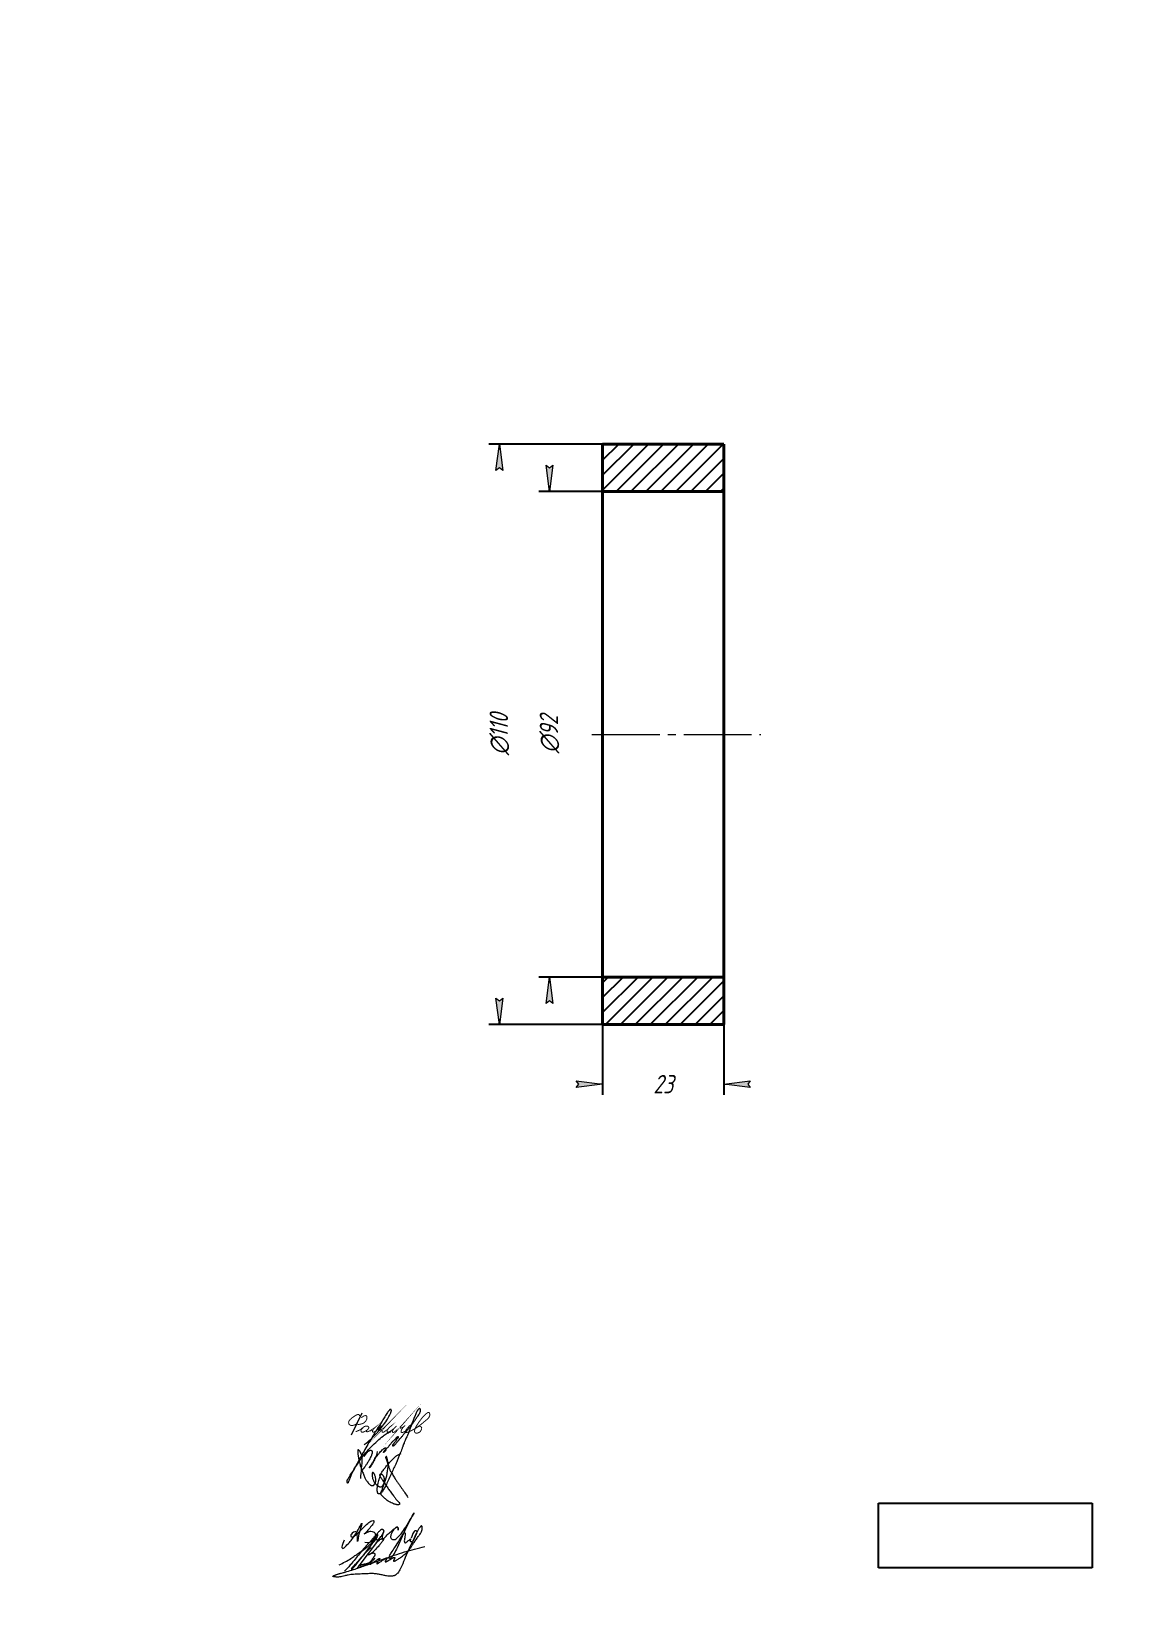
# Model space of a CAD drawing. Header units: millimetres. Extents: x 0 to 210, y 0 to 297.
import ezdxf

# ---------------------------------------------------------------- set-up
doc = ezdxf.new("R2010")
doc.units = ezdxf.units.MM
for name, pattern in [('K5LT32789', [0]), ('K5LT32790', [0]), ('K5LT32791', [0]), ('K5LT_AXLED', [17.375, 12.875, -1.5, 1.5, -1.5]), ('K5LT_BASIC', [0]), ('K5LT_THIN', [0])]:
    doc.linetypes.add(name, pattern=pattern)
doc.layers.add('Системный слой', color=7, linetype='Continuous')
doc.styles.add('KDIMTEXTSTYLE', font='GOST_AU.SHX', dxfattribs={"width": 0.96, "oblique": 15, "height": 5})
doc.dimstyles.new('KDIMSTYLE (1.00)', dxfattribs={"dimtxt": 5, "dimasz": 1, "dimexe": 2, "dimexo": 0.0625, "dimgap": 1, "dimtad": 1, "dimtxsty": 'KDIMTEXTSTYLE', "dimsah": 1, "dimcen": 0.09, "dimdle": 1, "dimadec": 0, "dimazin": 0, "dimtfac": 0.667, "dimtmove": 0, "dimatfit": 3, "dimfxl": 1, "dimtvp": 1, "dimtolj": 1, "dimtzin": 0, "dimarcsym": 0})
picture_1 = doc.add_image_def('image1.png', size_in_pixel=(394, 119))

msp = doc.modelspace()

# ---------------------------------------------------------------- blocks, each defined once
blk = doc.blocks.new('KDIMARROW_01')
at = {"layer": 'Системный слой'}
blk.add_hatch(color=0, dxfattribs=at).paths.add_polyline_path([(0, 0), (-5, 0.658262491226197), (-4.5, 5.51091059616309e-16), (-5, -0.6582624912261956)])
at = {"layer": 'Системный слой', "color": 0, "linetype": 'K5LT_THIN', "lineweight": 18}
for p, q in [((-4.5, 5.51091059616309e-16), (-5, 0.658262491226197)), ((-5, 0.658262491226197), (0, 0)), ((0, 0), (-5, -0.6582624912261956)), ((-5, -0.6582624912261956), (-4.5, 5.51091059616309e-16)), ((0, 0), (-1, 0))]:
    blk.add_line(p, q, dxfattribs=at)
blk = doc.blocks.new('U1')
at = {"layer": 'Системный слой', "color": 5, "linetype": 'K5LT32789', "lineweight": 18, "true_color": 0x0000ff}
for points in [[(66.8522393179062, 12.81504014199578), (66.63727827438083, 13.14475410835115), (66.2995127211293, 13.14475410835115), (65.9810875790049, 12.8263289662267), (65.62050341335407, 12.46574480057598), (65.33223708819173, 11.97158243158754), (65.20939986984718, 11.31982109062352), (65.40890745881575, 11.1203135016554), (65.75957519434769, 11.20637574123452), (65.97450595769556, 11.42130650458222), (66.22580384840103, 11.72313181169903), (66.57200822533241, 12.25062995182037), (66.94923672730602, 13.00422939700633), (66.57200822533241, 12.25062995182037), (66.44112468673256, 11.64313781032263), (66.44112468673256, 11.2894073296203), (66.5296159992356, 11.20091601711715), (66.69108395249941, 11.25724427214789), (67.42493452653366, 12.07994408545994), (68.22629569001083, 12.80701358671433), (68.63078427720893, 13.17400331464285), (69.06479749027199, 13.4605557998961), (69.26350235019663, 13.58158564408745), (69.42344749670201, 13.58158564408745), (69.50584050775547, 13.35889451986583), (69.50584050775547, 13.11199742680623), (69.50584050775547, 12.85058180456366), (69.50584050775547, 13.35889451986583), (69.42344749670201, 13.58158564408745), (69.26350235019618, 13.59174851414883), (68.63078427720893, 13.17400331464285), (68.04697068679593, 12.01307296518092), (68.04697068679593, 11.49735889441826), (68.28454746853754, 11.25978211267653), (68.61935516354492, 11.17300017501714), (68.95864166757565, 11.17300017501714), (69.23233160882933, 11.44669011627059), (69.57865074914366, 11.79300925658583), (70.69343136458792, 12.90778987203009), (73.37827931863376, 17.89514233830948), (70.69343136458792, 12.90778987203009), (69.7399851562775, 10.52540683286213), (69.00808074506949, 8.983461988785052), (68.34769372912342, 7.948061618092424), (67.9144680715608, 7.432701195713776), (67.7799874493794, 7.545749178143524), (67.7799874493794, 7.986956625156097), (68.089704497414, 8.541218369748321), (68.65435338578618, 9.29482413008418), (69.55277737590131, 10.77978737832808), (70.46388766119867, 12.33422733547985), (70.66137811930548, 12.53171779358678), (70.80960605780524, 12.51054888358192), (70.85260153737386, 12.2685018254989), (70.77625962082152, 11.74288559999127), (70.71532444336185, 11.32334520300179), (70.63309399581703, 10.90819963252989), (70.71838171964691, 10.60255901686838), (70.88892445868123, 10.51237236386032), (71.12706267410385, 10.7505105792826), (71.57616525075741, 11.10360299485444), (71.97972975287212, 11.50716749696926), (71.72214381698541, 10.97123745693466), (71.84279728307456, 10.85058399084579), (72.02399530666708, 10.77527204628552), (72.2252187302463, 10.850643358073), (72.47912289167152, 11.10454751949811), (73.15590977292572, 12.51527893071449), (73.07543021607671, 12.80169623065893), (72.81886380929018, 12.8720406832777), (72.4868222643488, 12.79164251232078), (72.27050381313802, 12.36955685115709), (72.11454911813757, 11.88716782541456), (71.97972975287212, 11.47015324139483)], [(59.24861207616391, 11.10093860310877), (59.05079034894902, 10.55052909983931), (58.85476690829364, 10.00512306118287), (58.79175444143243, 9.666105013262438), (58.9376590336376, 9.520200421057723), (59.14028113030963, 9.520200421057723), (59.33096343615352, 9.710882726901218), (59.87699233459102, 10.25691162533866), (61.22282071060226, 11.6027400013503), (63.15058676992726, 15.39231649154959), (61.99172040167946, 12.55968134975592), (61.78752049377636, 10.02693372223871), (61.78752049377636, 12.36188454569128), (61.5530651133754, 12.73927789235751), (60.99386221005398, 12.61850696930469), (60.61245586896393, 12.2371006282151), (60.48000980686129, 11.89391300673634), (60.60847290765946, 11.65238379093034), (60.95608375520465, 11.65238379093034), (61.78752049377636, 12.36188454569128), (62.92404658003397, 13.49841063194901), (63.71329067655051, 14.28765472846533), (64.59995473708977, 14.87030621652679), (64.98267828704184, 14.75595780072877), (64.88640531455394, 14.43373266505171), (64.66010588727818, 14.02628014264354), (63.91497083971853, 13.14382638277573), (63.29387518908834, 12.40827086981079), (62.87079724370665, 12.12219303845075), (63.69876629974965, 12.68205108487399), (64.36505779033223, 12.80448812826199), (64.7967461428068, 12.70972930686418), (65.09084568980234, 12.49176822977586), (65.2236753912282, 12.13640844044767), (65.2236753912282, 11.71470800341712), (64.96277509243237, 11.32618104781261), (64.70042643092324, 11.06383238630298), (64.29031884919527, 10.65372480457535), (63.83839996283155, 10.55075644522918), (63.20748341253238, 10.66447334605562)]]:
    blk.add_open_spline(points, degree=3, dxfattribs=at)
blk = doc.blocks.new('U2')
at = {"layer": 'Системный слой', "color": 5, "linetype": 'K5LT32790', "lineweight": 18, "true_color": 0x0000ff}
blk.add_open_spline([(62.41550694911712, 22.77179565570555), (62.4510720166611, 24.05537939865008), (62.7739131724295, 25.50528143433144), (62.62486902896489, 27.03787369355371), (62.54445122023731, 27.33541984460192), (62.46527679223732, 27.5343191198229), (62.37632858662755, 27.70585685624172), (62.27940479844392, 27.85860106329488), (62.18578861880451, 27.98534464940002), (62.10798497257747, 28.07946820432289), (62.05263976092579, 28.13677378006844), (62.01683833728521, 28.16762893769334), (61.9943445685451, 28.18392452101813), (61.9775650110123, 28.19397099036433), (61.96405129499135, 28.20039633152879), (61.95278079020022, 28.20435798693308), (61.94315075824807, 28.2065220395786), (61.93475848285152, 28.20730273032962), (61.92734200590121, 28.20696312803807), (61.92062264498827, 28.2056589416394), (61.91435093304972, 28.2034228618266), (61.908235762603, 28.20017260234027), (61.90217788224254, 28.19575839679095), (61.89612634052878, 28.18998123801896), (61.89007296378213, 28.18261560483745), (61.88397541930772, 28.17329525316342), (61.87780600214069, 28.16151119990707), (61.87155291958743, 28.14654765375644), (61.86522234357858, 28.12736212494519), (61.85884065733399, 28.1023332668633), (61.85245224544383, 28.06861338865514), (61.84630280945385, 28.02148310380801), (61.84099505641029, 27.95234312407916), (61.83839594159667, 27.85715024774356), (61.83932461116342, 27.73638975960222), (61.84501787832687, 27.60001813337999), (61.85794148642594, 27.45081940568099), (61.88082217216402, 27.28376811661309), (61.92096299467676, 27.07461839683805), (61.98448653152855, 26.79224227406149), (62.06595534253574, 26.3692687886583), (62.18531503642998, 25.76765022763266), (62.38855481778592, 25.00827653152828), (62.68667162597171, 24.19278731435594), (62.97185982243263, 23.42744442076133), (63.24637075535702, 22.78720619199345), (63.51967456774082, 22.32215307494937), (63.78115224974363, 21.98704121489254), (64.0064577161636, 21.7531010660154), (64.17607014922078, 21.58862160068054), (64.29778817993588, 21.49984069387756), (64.37676349715139, 21.45926191504645), (64.43560741188162, 21.43784976600028), (64.48941675159381, 21.42530969734793), (64.54318308594543, 21.41882579682073), (64.59825760523904, 21.41793422655343), (64.6537715051445, 21.42288695452169), (64.70740815358977, 21.43353852478424), (64.75707154080851, 21.44918638557522), (64.80116156019267, 21.46870025834966), (64.8398706162377, 21.49128633761774), (64.87474904368582, 21.51748791190562), (64.90974177136468, 21.55006381427648), (64.94875691653874, 21.59427894631824), (64.9969049913309, 21.66014161474283), (65.05821674135564, 21.75489513742355), (65.12953792103963, 21.87795077854446), (65.19430516833654, 22.0176104930826), (65.2407114142402, 22.1554529148919), (65.26742288686978, 22.28470858439158), (65.27909686761609, 22.41365859494908), (65.27781990214112, 22.56065084117461), (65.25862874476616, 22.74268858268397), (65.21524711457823, 22.96696458516675), (65.1493187474614, 23.20937015352627), (65.07454348039937, 23.43016750399283), (65.00671242726071, 23.59268303585571), (64.94527580832528, 23.69681136261613), (64.89496299600069, 23.76619561525803), (64.84975242151927, 23.82042611507239), (64.80930748431638, 23.86282149994912), (64.77666508976858, 23.89110553930834), (64.75220372837862, 23.90782318811955), (64.73511039498658, 23.9169233974024), (64.72179114411142, 23.92221594753744), (64.71061352672086, 23.92520618596086), (64.70089382020637, 23.92655550085902), (64.69244625301303, 23.92662646437122), (64.68500401868118, 23.92572962169322), (64.6783049335811, 23.92406337703989), (64.67165704304784, 23.92152607425299), (64.66478633644192, 23.91793668869667), (64.65750760069022, 23.91299867456581), (64.64984426142746, 23.90649673272503), (64.64165960870491, 23.89800488131186), (64.63277342179663, 23.88687599928619), (64.62291571385163, 23.87205634827939), (64.6118325431139, 23.85201564034406), (64.59909647370341, 23.82411405294829), (64.5850832542103, 23.7862311984382), (64.5705420777208, 23.73722551371526), (64.55742504713612, 23.67874188299743), (64.54828190968556, 23.61177617656983), (64.54494566821745, 23.53535868882756), (64.54978847069583, 23.44192522464414), (64.5678802758116, 23.31644398617681), (64.59992409687152, 23.13654192071016), (64.63983835635145, 22.90551805766245), (64.70258973156024, 22.64779788239366), (64.79350284159796, 22.40806565788171), (64.90738618857426, 22.18659345395008), (65.04306562708348, 21.97574049524536), (65.20541959707066, 21.76913626917252), (65.38176558268651, 21.58581725247336), (65.54892283310437, 21.43910641899868), (65.69492335407494, 21.33864950441352), (65.81837192320631, 21.27526892106198), (65.92508494216418, 21.23438986622295), (66.0217660316764, 21.20863986677944), (66.10770075282039, 21.19577971428652), (66.18149199002187, 21.19339644199965), (66.24383034774314, 21.19871930145786), (66.29686380700969, 21.20967638987474), (66.34288148048245, 21.22501002592134), (66.3844785016388, 21.24459932442443), (66.42541919955852, 21.26948238341868), (66.46896350470024, 21.30232363937063), (66.51774096865597, 21.34724945727839), (66.57378145268967, 21.40971380935127), (66.63790728151207, 21.49542466878194), (66.70868732716303, 21.60542948868715), (66.77821769350317, 21.73740276646316), (66.8376088622258, 21.88400904338221), (66.88252140719851, 22.03995278981716), (66.91162022061417, 22.20507660528415), (66.9248884886299, 22.38373884147421), (66.9202901239255, 22.57419272093665), (66.8982813131388, 22.7657873456277), (66.85987634477601, 22.9412828274385), (66.80923775582869, 23.08815809957213), (66.75419225511268, 23.20451692040513), (66.69855281053356, 23.29360013242871), (66.6437595556772, 23.36204444024554), (66.58919912963074, 23.41595898917831), (66.53209775888763, 23.4611903945808), (66.47104602340028, 23.50010621254648), (66.40679988380043, 23.53233942454654), (66.3440537782351, 23.55643909306013), (66.28784231160898, 23.5720867651122), (66.24127476739022, 23.57888169813702), (66.2033388921684, 23.57961438823259), (66.17089124343511, 23.57647886843876), (66.14065336506769, 23.57008021330205), (66.11145924582343, 23.56068537389996), (66.08378975132791, 23.5485677648719), (66.05911311558384, 23.53449909338099), (66.03862672101059, 23.51964203796928), (66.02253377018133, 23.5049669171118), (66.0102752995299, 23.49091084256435), (66.00127685104394, 23.4777915485451), (65.99468619674371, 23.46527041096039), (65.98978084343162, 23.4527647236489), (65.9859750926646, 23.43880407533817), (65.98349740322851, 23.42282478806112), (65.98273768229592, 23.40431740359111), (65.98414507948837, 23.38300139266175), (65.98840475784391, 23.35762713058148), (65.99668214682538, 23.32652089727958), (66.01121302382603, 23.28606357843688), (66.03590854852132, 23.23069811653374), (66.07435339396238, 23.15480453949937), (66.12518253980329, 23.05401533377074), (66.19054785818753, 22.93501411373774), (66.28018887157327, 22.8006858207184), (66.40870795590195, 22.64499642376023), (66.59588590622457, 22.4226745084934), (66.83953069628683, 22.07989518165812), (67.14933655999312, 21.58861338273266), (67.52272703994049, 20.97937295986605), (68.0070257902355, 20.32923955948621), (68.49186606732178, 19.69260746986839), (68.89805675999582, 19.13592222068075), (69.18241353394956, 18.72377222809456), (69.41336299555269, 18.50536620066117), (69.56394054980842, 18.3757846050496), (69.6540416814139, 18.27642293207919), (69.7096432613132, 18.1946357590395), (69.74335771102756, 18.13138751392523), (69.76588143123877, 18.07745857372561), (69.77895900269164, 18.03317125898849), (69.78485939786788, 17.99836355471439), (69.78614007024817, 17.97173464976379), (69.78463027786097, 17.95054181589842), (69.78118183618335, 17.93281977629243), (69.77621836443655, 17.91759727354611), (69.76989860915, 17.90414692034346), (69.76212146844023, 17.89182627931274), (69.75254524670254, 17.8798545013064), (69.74055044497436, 17.86773641543073), (69.72530405804446, 17.85517658592374), (69.70572930718163, 17.84202764032756), (69.6802341537184, 17.82819822103016), (69.64763226176956, 17.8142403546525), (69.6079595036058, 17.80124402946348), (69.5620075130712, 17.79033870016542), (69.50960211617917, 17.78291051480579), (69.44775626021737, 17.78014915418458), (69.37060101250358, 17.78431434798949), (69.26727398129083, 17.79973432306122), (69.11700534296187, 17.8310515072742), (68.89493480536885, 17.89126045575773), (68.57165642006066, 18.0061135328213), (68.18230905834844, 18.17935594970317), (67.77375131429994, 18.38059747331408), (67.44954155598839, 18.58796808290424), (67.19235613882438, 18.80272561642875), (66.95742588914482, 19.01320460831181), (66.70599669974672, 19.23666667985196), (66.48646775633097, 19.43236658552343), (66.35129214875633, 19.58803655084114), (66.28822809120447, 19.68841142201285), (66.25820073231262, 19.75326485391196), (66.24035240401213, 19.80912458812702), (66.22948213769132, 19.86241516764971), (66.2240859868948, 19.91631582070761), (66.22415113544639, 19.97094262148136), (66.22976019926386, 20.02557434557599), (66.2418692211645, 20.0833520119121), (66.26162194001063, 20.14714705130416), (66.29432931658175, 20.229585626909), (66.34442950620223, 20.33937162307285), (66.41953877613537, 20.50937798992555), (66.51789094384822, 20.74277135770484), (66.61805939941382, 21.05267246635043), (66.73116654070736, 21.39059715224982), (66.86932724047006, 21.75598489776183), (67.02936823213577, 22.19824323020669), (67.20957524562937, 22.76245751492382), (67.36772158820577, 23.40974409825702), (67.46242653204172, 24.01528364516378), (67.52291840161479, 24.50129712571913), (67.59262220322739, 24.88179397137264), (67.65040751294168, 25.1911924952102), (67.66166734305261, 25.44137644755438), (67.63899785522358, 25.64036466106984), (67.59947890242188, 25.83174942776623), (67.54186476614973, 26.04738650187323), (67.48793584607483, 26.2719090318044), (67.44794731272964, 26.47451908993293), (67.40789741509684, 26.62619653472592), (67.37577631054478, 26.73188113576651), (67.35096147958757, 26.80069436794588), (67.33002355866824, 26.84345803217872), (67.31389913102566, 26.8680789118801), (67.30163075805172, 26.88276259083705), (67.29092906582127, 26.89285199755005), (67.28104507262378, 26.90007624575281), (67.2716467650414, 26.90521884462572), (67.26251631461923, 26.90871948806051), (67.25348327050574, 26.91083368319272), (67.24457283772017, 26.91168273334586), (67.23575247851477, 26.91139743256201), (67.22690212871635, 26.91007846940636), (67.21746153219397, 26.90769750771932), (67.2070347494946, 26.90399295143453), (67.19555572919467, 26.89864395439491), (67.18360862518557, 26.89160196417129), (67.17222853539056, 26.8832727628278), (67.16202962368175, 26.87408900510246), (67.15318918403477, 26.86421870933765), (67.14522784791325, 26.85311796768866), (67.13815361078991, 26.84044405837261), (67.13210647060964, 26.82586800965305), (67.12733253318925, 26.80928470990222), (67.12401452497306, 26.79012348527755), (67.12248821578532, 26.76747417442493), (67.12338118968933, 26.73980689594771), (67.12782469688682, 26.70521574226535), (67.13734240310396, 26.66216724176894), (67.15337794775269, 26.60906267693701), (67.17865602620714, 26.54266047170893), (67.21739137513782, 26.45991482092029), (67.2703141449681, 26.35628186243639), (67.32262379358235, 26.22506947390013), (67.37170055246179, 26.06741006110184), (67.42595583071875, 25.87955726938731), (67.50583278358249, 25.64097616588475), (67.60877469112029, 25.3529134789722), (67.70655546416492, 25.02597076185714), (67.78941402597798, 24.72234444748483), (67.89106913648743, 24.45416463212354), (68.01291018512461, 24.22524349425186), (68.15734135459411, 23.9920928246118), (68.32552648678711, 23.73046990908585), (68.51713465206103, 23.39993524017012), (68.7665335787924, 22.96155044432169), (69.08911203007938, 22.46050144556756), (69.45723601334726, 21.93372333804632), (69.8138658859798, 21.43556810590871), (70.45680733453878, 20.53452363927875), (70.96446305210475, 19.78799671912964), (71.3518396772231, 19.19235576713362)], degree=3, knots=[0, 0, 0, 0, 23.08892411003839, 25.90578379320913, 27.36849658095113, 28.57853477437289, 29.7218750749431, 30.81396087475684, 31.80518275617818, 32.5340116185717, 32.99290285232896, 33.22579348087665, 33.37704679038229, 33.48833048874886, 33.57455142486756, 33.64380518652092, 33.70122378259412, 33.75036659537633, 33.79386957008623, 33.83335544025108, 33.87214105272245, 33.91235496550996, 33.95658983186728, 34.00557035799107, 34.061357419905, 34.12646780763512, 34.20410929927907, 34.29854880647121, 34.4157438501339, 34.56455491175546, 34.75945876534566, 35.02822874118409, 35.41286378006095, 35.99717510029608, 36.72813949276635, 37.56894107973724, 38.43382537174505, 39.40133199336037, 40.578430721351, 42.23539782704537, 44.56960189155861, 48.26913254375512, 53.18771198246659, 58.58434017403594, 63.76404376679448, 67.77867569014562, 70.99814287695813, 73.36983390960212, 75.34981577454691, 76.79687388843904, 77.58132367445822, 78.02891375208497, 78.378086715233, 78.69680269722102, 79.01348919569972, 79.34337265075953, 79.67858665453129, 80.00682416916896, 80.31793205149701, 80.60647145028561, 80.86603481811044, 81.11641040457833, 81.38398339074794, 81.71835383148989, 82.1678102968112, 82.8393613365416, 83.73323474227259, 84.70542236921145, 85.58272421559701, 86.32439137188506, 87.05711592911308, 87.8907574961167, 88.94534148899339, 90.32114124951465, 91.96557055710285, 93.42636652596606, 94.48421544317516, 95.10102119904894, 95.58099742489627, 96.01314099800784, 96.36109308967781, 96.62600156797119, 96.78273890043828, 96.889142367443, 96.97113807639755, 97.038129668233, 97.09527188758723, 97.14590073358623, 97.18856061114779, 97.2287471840586, 97.26891537016509, 97.31531058982989, 97.36686141375753, 97.42565515127394, 97.49445365730666, 97.57714175019537, 97.6796234518885, 97.81191523042803, 97.98566281873885, 98.22679687241516, 98.53258681418663, 98.89778635319205, 99.29603614677359, 99.73782124223918, 100.2617239247368, 100.964229309618, 101.999780239612, 103.5254109190041, 105.1506671389526, 106.7245298989554, 108.093531563326, 109.5903133920281, 111.1953020837693, 112.7774834854757, 114.1263943636619, 115.159714159532, 115.933249703592, 116.5991051072816, 117.1966867350474, 117.716186105381, 118.1472776884506, 118.5120913932663, 118.8308284389657, 119.1120840017018, 119.3761473530127, 119.6502541760029, 119.9661844048676, 120.3484720487786, 120.8326110054183, 121.4625745633854, 122.257883948525, 123.1663167729581, 124.1218957718332, 125.0774414802364, 126.058759075695, 127.1107217357935, 128.2713802827618, 129.4555411470182, 130.5492798125666, 131.4722221457924, 132.2240763945491, 132.8428036707044, 133.3435270316868, 133.7861618193668, 134.2097331793344, 134.6419531666712, 135.07675082757, 135.4909341445828, 135.8405670411855, 136.1161996801323, 136.3290212946846, 136.5165823049759, 136.6970732021236, 136.8799095666845, 137.0632951286719, 137.2354651043024, 137.3861300135916, 137.5142614765161, 137.6235479569736, 137.7184450497249, 137.7976892899042, 137.8756507401737, 137.9579435297707, 138.0555159514176, 138.163779376122, 138.2880427438782, 138.436309489426, 138.6225163233996, 138.8620748680995, 139.2031278659684, 139.7043262486523, 140.3810974906251, 141.2189148674305, 142.1273174818552, 143.2595165690257, 144.8211407952124, 147.3177643775447, 150.7571101410823, 155.1951704424444, 160.0691713325595, 165.2244643996175, 169.4711417493419, 172.4214110687776, 174.0929247216289, 175.1382982941582, 175.9667476052343, 176.4795577137869, 176.9002722075947, 177.2447515993877, 177.5213496275962, 177.722930126645, 177.8737085289891, 177.9963222724827, 178.1014362024326, 178.1953143978301, 178.2815173063154, 178.3661181765914, 178.4549126387874, 178.5547545514223, 178.6700486309557, 178.8070744895659, 178.9752011110635, 179.1872344806044, 179.4394731118456, 179.7197270048918, 180.0295107225544, 180.3832688069577, 180.8234477103547, 181.4071105080071, 182.2468370647849, 183.5636180390767, 185.5124136486446, 188.3659008144822, 191.1693595490507, 193.6361941483106, 195.2159308876024, 197.1470862219489, 199.2692247613871, 201.224518318486, 202.3921757305919, 202.9354455009734, 203.335749427751, 203.6650385457113, 203.9804397921348, 204.3052698204951, 204.6306664143438, 204.9542103018015, 205.2842401760186, 205.68312192184, 206.1453122097258, 206.8668041367929, 207.8378621120557, 209.464316382984, 211.3873392381132, 213.6481330480264, 215.8281705148584, 218.3616311862739, 222.0463208053261, 226.400788772624, 230.2376141698672, 232.9871267002133, 235.1430689373578, 237.1452347941266, 238.6001234124407, 239.5943196481266, 240.7144690296747, 242.0868590309205, 243.5795128043555, 244.8370298052072, 245.7730677623126, 246.3794493830385, 246.8095402814596, 247.0775336538936, 247.2275167539396, 247.3339800160057, 247.4184700209773, 247.4895205515942, 247.5520115162512, 247.6092220325807, 247.6636060178384, 247.7171677520884, 247.7685920257453, 247.8207844363665, 247.8766770811286, 247.9421914551861, 248.0180825757098, 248.1024702365821, 248.1894206015074, 248.2694707678351, 248.3470721801384, 248.425636522534, 248.5128864112118, 248.6056793825818, 248.7068161418586, 248.8204129671911, 248.9522817326213, 249.1114892801304, 249.3139564207763, 249.5741553291382, 249.8978203062795, 250.3037087529917, 250.8417906157673, 251.5282721942539, 252.3812439797572, 253.3595934924577, 254.4759627763927, 255.8726873418201, 257.8510916368267, 259.9382727246121, 261.9636029003651, 263.4698826802768, 265.0464480200878, 266.5866947374772, 268.3669126827913, 270.599666274059, 273.4070816914232, 277.3730272345561, 281.2342012594908, 284.8823428619705, 288.313022516428, 301, 301, 301, 301], dxfattribs=at)
blk = doc.blocks.new('U3')
at = {"layer": 'Системный слой', "color": 5, "linetype": 'K5LT32790', "lineweight": 18, "true_color": 0x0000ff}
for points, knots in [([(63.07504231770645, 29.2066319770272), (64.02406333809722, 29.87134756336002), (65.21697807646456, 30.99803351395616), (66.50949579731514, 32.65159981002671), (67.302729429372, 33.69279203771669), (67.77227750516454, 34.57942417543535), (68.07395025447067, 35.11156183820867), (68.17232418477738, 35.39180965702667), (68.20274757457332, 35.53603506735982), (68.21515578971889, 35.6242673268988), (68.21569186241504, 35.6800987372456), (68.2110696044765, 35.71527739485231), (68.20473164438272, 35.73937647973173), (68.1971444538683, 35.75835589492345), (68.18843070297271, 35.77419668616318), (68.1785522130042, 35.78792350942911), (68.1672307593551, 35.80025196744259), (68.15394056269633, 35.8119160315191), (68.13818793856944, 35.82307759938908), (68.11975651982539, 35.83346271635298), (68.09901533513153, 35.84246507558566), (68.07678287108638, 35.84945573033173), (68.0542325113654, 35.85397609686993), (68.03256589138937, 35.85589714554516), (68.0125788064936, 35.85543643022567), (67.99427675516176, 35.85287159992265), (67.97699783841085, 35.84832248342957), (67.95967336965236, 35.84164190588416), (67.94140545021764, 35.83222674672743), (67.92121057616009, 35.81899276247873), (67.89774106564914, 35.80003957414488), (67.86807707458433, 35.77126193644716), (67.82597394086315, 35.72388064249367), (67.75620127678008, 35.64268772817979), (67.637390815363, 35.49635543856471), (67.44752007456918, 35.23882152683399), (67.17804526965756, 34.81886219976383), (66.81766800697324, 34.19394412837545), (66.24648989062393, 33.30795825279182), (65.36794921511773, 31.92859026301875), (64.20164781544531, 30.00367578976699), (62.91479693037377, 27.79261217832891), (61.84908105899854, 25.86362361009947), (61.14154640608763, 24.53250733204823), (60.75169409857472, 23.7607933914195), (60.54060399133186, 23.28969036136681), (60.39194828740597, 22.93306388352289), (60.26982764089757, 22.62496372547378), (60.16562290140837, 22.35125962894671), (60.08893997137284, 22.14463851156449), (60.04458364736251, 22.02409896902947), (60.0181529323836, 21.96953499611396), (60.00503848398284, 21.94705168065866), (59.99518405500635, 21.93293256572457), (59.98703612069903, 21.92324638277296), (59.979967103641, 21.9163916008016), (59.97365720651305, 21.91153816290165), (59.96789901130705, 21.90818185379578), (59.96254057460078, 21.90599953267559), (59.95746189708029, 21.9047841012561), (59.95256320384965, 21.90441029357282), (59.94775782360693, 21.90481526857758), (59.94306868045192, 21.90596325983961), (59.93855911090532, 21.90777695105987), (59.9342438926426, 21.91016099404692), (59.92991422547288, 21.91317425215681), (59.92524136222755, 21.91706349083404), (59.9198968332189, 21.92227051523071), (59.91354961987849, 21.92941909094765), (59.90582191870271, 21.93941458500905), (59.89612468374253, 21.95377170506549), (59.88389470736752, 21.9745248407155), (59.86872240214939, 22.00397480015704), (59.85182384993504, 22.04295762626407), (59.83607998594607, 22.09063312425695), (59.82436843780238, 22.14386946639979), (59.81817486392856, 22.20045126882138), (59.8180698494341, 22.25943817445955), (59.82456579991481, 22.32129261459301), (59.83831979749971, 22.38586599726767), (59.86017389263179, 22.45364825132827), (59.8921551738365, 22.52641357313166), (59.94258217878905, 22.61650160251804), (60.02982749913599, 22.75567666422592), (60.18913480791593, 23.01773464136409), (60.50313765900592, 23.51631485771844), (61.08176002822415, 24.43130897209221), (61.93067204478075, 25.72703330809878), (63.0037012916705, 27.29295127953043), (64.27173624151055, 28.67095257626136), (65.50058482218219, 29.84178976025947), (66.49769444815524, 30.74184302798625), (67.38316197181962, 31.34683375411811), (67.92776256495176, 31.60025402026531), (68.18334438213833, 31.72100517525575)], [0, 0, 0, 0, 8.550608616909479, 12.05498909731316, 15.54800864636031, 18.19112149729409, 19.49899547586825, 20.05820856276075, 20.38161509008001, 20.58967061819273, 20.71666537517187, 20.79367975743621, 20.85170144345296, 20.90072235485522, 20.94465307224176, 20.98524465825564, 21.02564223243174, 21.06834027274877, 21.11593940290885, 21.16833782892286, 21.22470724871314, 21.28305186546078, 21.34057559650208, 21.39466303008514, 21.44378103840279, 21.48828891869076, 21.53119048967674, 21.57580767080184, 21.62550805067395, 21.68308106465782, 21.75428657315771, 21.84854811100129, 21.98874998667692, 22.22341503732463, 22.64135142255019, 23.38396024610536, 24.59145537447172, 26.33319310262997, 28.72517486315826, 32.39414345489543, 38.44413720066752, 45.386804132957, 51.3366439952876, 54.75928160654442, 56.55021407149562, 57.73619828659556, 58.58106772181609, 59.41081735012408, 60.19037519759497, 60.74860237604653, 61.04454549420441, 61.13979306103076, 61.19713002219413, 61.23708949006024, 61.2671348063732, 61.29071298422787, 61.30986155532154, 61.32593719236645, 61.33991703943459, 61.35255107389896, 61.36445007752456, 61.37614187831995, 61.38811066680237, 61.40006167387295, 61.41202200248679, 61.42454207551994, 61.43906624348642, 61.45699012410813, 61.47974062644996, 61.50979512866817, 61.55047455772206, 61.60794197523685, 61.68805755052679, 61.79563498556981, 61.92221881037423, 62.05916765616627, 62.19849487994397, 62.34287054750136, 62.4951123545238, 62.65815684757621, 62.83085476293896, 63.02153046686268, 63.2457091914174, 63.59456840449479, 64.23786481718554, 65.5163435666815, 67.95744178744798, 72.25357323446096, 76.98975279678383, 81.9773654752493, 86.09099495459934, 89.56281137385866, 91.90558766368395, 94, 94, 94, 94]), ([(65.54716564326623, 27.87642735749699), (65.4712411488756, 27.41126094963528), (65.24421309051922, 26.8200533796026), (64.89738019002039, 26.10267522150986), (64.66023211905076, 25.72310688029899), (64.4972040075611, 25.41409390682401), (64.39919086477039, 25.21846623674014), (64.3409825687122, 25.10639829228177), (64.29920078439545, 25.04007231303984), (64.26225232980914, 24.9899180930268), (64.22707743483625, 24.947036559124), (64.1912998284538, 24.90673428862561), (64.15507830421257, 24.86847436026676), (64.12209609382194, 24.83512995333069), (64.09707050771726, 24.81126886117949), (64.08081834943482, 24.79704606658538), (64.07145065360442, 24.78956833368323), (64.06550188847382, 24.78524678106339), (64.06112472483983, 24.78239443926509), (64.05762795674946, 24.7804104190032), (64.05467923384708, 24.77903676902554), (64.05212330090103, 24.7781933655977), (64.04990689142915, 24.77788423482633), (64.0479527587188, 24.77823173592469), (64.04649308301737, 24.77951603292848), (64.04580725720825, 24.78152460560938), (64.0456806422485, 24.78403168935807), (64.04598309366224, 24.78710216210357), (64.04668634537938, 24.79072129450128), (64.04777776008973, 24.79494495964161), (64.04933268317791, 24.80002676496088), (64.05162644840675, 24.80669484676747), (64.05521838837763, 24.81621750925956), (64.06117078257967, 24.83090759969616), (64.06996207510565, 24.85170152137704), (64.0812168753639, 24.87913190217654), (64.09423370805052, 24.9113977787556), (64.10975340737241, 24.94950358506884), (64.12877166225394, 24.99277679790367), (64.15552456287082, 25.04250008056283), (64.1917119952243, 25.096970766477), (64.24009551585164, 25.16221741070819), (64.30592610317262, 25.24694940752261), (64.40101782968918, 25.3781417557077), (64.5265294827052, 25.56723797870632), (64.66846974129248, 25.80419329707269), (64.8051868242942, 26.05029642552211), (64.94618841039437, 26.30176005995986), (65.11136992110414, 26.57766937717332), (65.31698033847397, 26.86994215159632), (65.53813237765212, 27.13098789473725), (65.73020114537053, 27.35837374594206), (65.93412374472155, 27.6002191526087), (66.17483167257114, 27.87927211881873), (66.45294423033079, 28.15496643897092), (66.6657753464383, 28.35908678615925), (66.8017287445839, 28.46670985124615), (66.87351479562062, 28.50930877013064), (66.9271714053209, 28.53580118366853), (66.97990970347473, 28.55732299893106), (67.02861208919057, 28.57264352998203), (67.06837765416822, 28.58095897581967), (67.09763352503273, 28.58384697627429), (67.11872241864239, 28.58363332318305), (67.13487139219365, 28.58164175679786), (67.14778561842945, 28.57845244399908), (67.15836744586909, 28.57436049333376), (67.16717384554022, 28.56951869355333), (67.17452379417296, 28.56403085331351), (67.18068307816202, 28.55792135570226), (67.18588558231659, 28.55111768436461), (67.19045790579571, 28.54333473590833), (67.19454510138326, 28.53415675323947), (67.19815689004145, 28.52305725696579), (67.20118451000553, 28.50940111677374), (67.20343012225385, 28.49214866230733), (67.20451938598535, 28.46929082621892), (67.20360366855107, 28.43749977261609), (67.19929869199382, 28.39362548908048), (67.19094607181978, 28.33807497796153), (67.18059786121444, 28.2745005007589), (67.16715276004948, 28.21050643134089), (67.14906646112104, 28.15137420255735), (67.12608268528697, 28.09862631844851), (67.09607100920948, 28.04690110647653), (67.05806938876617, 27.99212617745064), (67.01282521704047, 27.93436055828539), (66.96875616908414, 27.87928232030572), (66.92792193652872, 27.83356132269898), (66.89333811046595, 27.79892979245534), (66.862030366927, 27.76979251917481), (66.83234421376505, 27.74356277167152), (66.80348008731403, 27.71940553745492), (66.7794911991682, 27.70076775648022), (66.7621473054121, 27.68858981573567), (66.75125658816273, 27.68176359116796), (66.74405680846257, 27.67777468854933), (66.73881102285532, 27.67526580050145), (66.73477706420363, 27.67366775897619), (66.73154152147072, 27.67268312895328), (66.72881888533425, 27.67215062078373), (66.72645407283267, 27.67201703079024), (66.72438006085758, 27.6723023821346), (66.72260998205525, 27.67307684206179), (66.72124487878546, 27.67440093684229), (66.72036508440374, 27.67619953807247), (66.71989371959853, 27.67837507460212), (66.71977333466884, 27.68091972846531), (66.71997723215463, 27.68384604603375), (66.7205077013648, 27.68723398006034), (66.72141868900826, 27.69126440830314), (66.72283836773386, 27.69624160682537), (66.72498045261591, 27.70257794582204), (66.7281930504696, 27.71089419392217), (66.73314250342742, 27.72236862268159), (66.74101186338203, 27.73892705381417), (66.75246998580201, 27.76102381458304), (66.7667454397149, 27.78670182443165), (66.78171040601455, 27.81225514789423), (66.79642331259811, 27.83634040238007), (66.81281367762381, 27.86244505326192), (66.83468451093927, 27.8974347079), (66.86350399294997, 27.9494393791897), (66.8995951949671, 28.01703135331417), (66.94856528139144, 28.093638531122), (67.01378060295428, 28.17316087562864), (67.10402196531732, 28.26410261937679), (67.22414302111792, 28.3678723321604), (67.37340691769532, 28.49458465226178), (67.51310804849209, 28.64281561908882), (67.64489117482026, 28.80069137917849), (67.76717888851454, 28.95004558032133), (67.90257563238833, 29.10812166628), (68.04266285819585, 29.27465745480168), (68.18204569013142, 29.45774843369844), (68.32522230592076, 29.64313526072397), (68.50502941210266, 29.83283732712346), (68.70781675158833, 30.01943564063862), (68.90243655560835, 30.20106575151243), (69.04111050590541, 30.34778688255994), (69.1366424138123, 30.45555633618943), (69.20255905566728, 30.52964941241936), (69.25942483122617, 30.59277428504765), (69.30725512093022, 30.64508397738285), (69.3464438468668, 30.68389481177246), (69.37532574663078, 30.70830413287581), (69.39481396946553, 30.72188978917882), (69.40830805327187, 30.72951783391721), (69.41874865393856, 30.73410064493584), (69.42733112681026, 30.73677955385085), (69.43462028631598, 30.73810683682245), (69.44096102808226, 30.73840115451327), (69.44658694567897, 30.73785254555503), (69.4516652764255, 30.73656815809096), (69.45616127790367, 30.73466161218823), (69.46013707939142, 30.73225452522968), (69.46367844570591, 30.72943111942158), (69.46713415521776, 30.72596776048817), (69.47064975640001, 30.72162104032833), (69.47430528691439, 30.71605759050971), (69.47806434283439, 30.70900835838682), (69.48192028074573, 30.70000460736725), (69.48583649355396, 30.68834666417564), (69.48970146275428, 30.6729677010041), (69.49313689977635, 30.65272966689099), (69.4953035539886, 30.62800370553913), (69.49544231150594, 30.60067744598422), (69.49308854247693, 30.5733530641885), (69.48813665407829, 30.54664978979889), (69.48035857636273, 30.51966606789699), (69.46869983569786, 30.49058326164362), (69.45121889703978, 30.45721125024306), (69.4232299001053, 30.41438958908225), (69.3762505045845, 30.35212899173473), (69.30630903417205, 30.25966004432297), (69.209353822009, 30.13645674439897), (69.09355565163082, 29.9883617547211), (68.9838139126332, 29.81866470780784), (68.87830368351297, 29.65094999108391), (68.7650806892309, 29.52035026814082), (68.6810658082386, 29.40728649386455), (68.6180439867278, 29.31744444464528), (68.55991706035684, 29.25064409819089), (68.51026711783811, 29.20301982265579), (68.47759272475696, 29.16492719514991), (68.45932156435902, 29.13597839557366), (68.44923951965893, 29.11382233726738), (68.44330171739557, 29.0947218981006), (68.43998898886935, 29.07690490848171), (68.43868318970476, 29.05939291441342), (68.43908030531429, 29.04129419197398), (68.44128484137582, 29.02270878700551), (68.44525778888737, 29.00488082153856), (68.45050771903152, 28.98931476781257), (68.45634608774026, 28.97672542894378), (68.46230519106825, 28.96690388280444), (68.46818407772798, 28.95931742816077), (68.47400435596069, 28.95338885115922), (68.4799763130145, 28.9486546019279), (68.48640438143684, 28.94475105188133), (68.49354762558846, 28.94156222857765), (68.50156329240463, 28.93913827826287), (68.5105704665084, 28.9375770341847), (68.52078116480357, 28.93700219416996), (68.53254544945867, 28.93761023570863), (68.54637326776538, 28.93972518363717), (68.56307115434561, 28.94389054324125), (68.5841159570191, 28.95111225822126), (68.61174800481058, 28.96317873137804), (68.64780306798889, 28.98228541862312), (68.69200756171358, 29.00937273879936), (68.74307188241323, 29.04369667431661), (68.79848571282741, 29.08573156140318), (68.8586306047273, 29.13821433326257), (68.92703643431514, 29.20830050898059), (69.0120974573274, 29.31169105272249), (69.1299431765326, 29.46905343854462), (69.3014743957167, 29.69480422270874), (69.54813069849502, 29.97009932969848), (69.86737887495383, 30.30658229053216), (70.21154953297582, 30.70773785727721), (70.58369364544455, 31.16489014250806), (70.95037932841319, 31.61320673208922), (71.32980844638814, 32.0432602268383), (71.70460366419888, 32.47059962636166), (72.08168440810891, 32.93608246575013), (72.43132491280744, 33.44606237574561), (72.77737136058613, 33.94704039960033), (73.11944667026546, 34.4020432937844), (73.3856832985573, 34.80220723553623), (73.57407458946068, 35.09234086697234), (73.6639493936043, 35.293330198646), (73.70088738795926, 35.42753004135994), (73.7219495347199, 35.53534517563554), (73.73631333879075, 35.62101520968776), (73.74671383174928, 35.68375507401623), (73.75213023411379, 35.73340986156137), (73.7529867578528, 35.77728509119339), (73.74878385518105, 35.81640592022291), (73.74115605919155, 35.8485249462488), (73.73117607998711, 35.87590442547594), (73.71872732129032, 35.9013742793797), (73.70398239260203, 35.92502669216344), (73.68759315685679, 35.94596457687624), (73.67067261342663, 35.9632625925243), (73.65407964693463, 35.97677702787718), (73.63822555688375, 35.98690015671309), (73.62316447746275, 35.99420579166508), (73.60850072892254, 35.99924794917018), (73.59359470924483, 36.00246696210752), (73.57759828270446, 36.00408115821472), (73.5599603701312, 36.00390451744477), (73.54021917411524, 36.00156958277773), (73.51791166853081, 35.99654859477238), (73.49225887210491, 35.98801390856579), (73.46232212844075, 35.97472175515617), (73.42793969320178, 35.95538310588285), (73.39071371624709, 35.92973894071883), (73.35213497049881, 35.89795180883885), (73.31294176082702, 35.85915864421622), (73.27096490882013, 35.80897736801734), (73.22988355059533, 35.74919218030334), (73.18320872718073, 35.67033603681665), (73.12536896587176, 35.56556547400902), (73.03312163466944, 35.40342840655637), (72.90700669717239, 35.16639230336881), (72.77183343241472, 34.85083029687456), (72.63453276284031, 34.48668039452764), (72.4931703431289, 34.11168900175909), (72.32850637109868, 33.71824923934344), (72.14363414765558, 33.2900062383373), (71.96538540742199, 32.81732352315356), (71.79050111609604, 32.31749790502499), (71.60519515352507, 31.79459423512549), (71.3892299951367, 31.22914924103657), (71.11195772862152, 30.62552199459822), (70.82957891243564, 30.04316287536966), (70.62688620767244, 29.52365369408381), (70.49834470924498, 29.16826893576774), (70.42505377591851, 28.9630159350516), (70.37928964226217, 28.83503347846812), (70.3195050533352, 28.66846494451966), (70.21245531733348, 28.37479075074265), (70.04533090737755, 27.94553811240934), (69.82029993987135, 27.40571815855486), (69.5748202838206, 26.78463618048647), (69.29450348911269, 26.04877421533268), (68.92443156216541, 25.21216312071471), (68.44263703380147, 24.25643096317265), (67.96679829316236, 23.2100253051704), (67.51653270930706, 22.15352657824855), (67.09849529157964, 21.25192115291151), (66.69980935732042, 20.65408361435249), (66.51303439928711, 20.27264542565302), (66.39187117177994, 20.09871330143335), (66.31376218873174, 20.01899203089448), (66.25588623740623, 19.97323507409527), (66.19938475977847, 19.93799215111562), (66.14011498912669, 19.90914441270758), (66.07661528934773, 19.88609162612448), (66.01011805699636, 19.86951105411032), (65.9441126019733, 19.86002879315998), (65.88408329432968, 19.85692033389904), (65.83484969893766, 19.85973256953696), (65.79762811147907, 19.86637871241453), (65.77005661240855, 19.87478557417745), (65.74879223224525, 19.88412229054944), (65.73135665938139, 19.89438617917813), (65.71623011096108, 19.90600287613552), (65.70211050340777, 19.91967961670048), (65.68830287235346, 19.93635909739936), (65.67445256243946, 19.95724418881633), (65.66023490556995, 19.98419678047748), (65.64523759281633, 20.0205212797087), (65.62858020910744, 20.07300865855007), (65.60965032683407, 20.15066514294), (65.58313177875061, 20.26055122101207), (65.55081112213065, 20.39523271843348), (65.52481922763468, 20.54113709441611), (65.5170421756768, 20.68504989997564), (65.5273324759537, 20.83713985691008), (65.55427978411399, 21.01606079069518), (65.59842231661196, 21.24139378489349), (65.6486657048813, 21.54365125288331), (65.71154005708581, 21.93148127429805), (65.81187603704484, 22.37444195060897), (65.94811736852876, 22.77914398431352), (66.06294645662865, 23.10903132286109), (66.15115816376033, 23.37430412121222), (66.24180524997541, 23.61986822628364), (66.36262997480299, 23.87479475224433), (66.54118798941158, 24.16107403058766), (66.81985341635118, 24.54142491516257), (67.20809700092354, 25.05207931270047), (67.7450906789677, 25.65907152660225), (68.29875529009996, 26.26741149408434), (68.81378297761557, 26.77231214191556), (69.20409496643765, 27.09432062437855), (69.50213934336011, 27.26787462261541), (69.77350056469459, 27.38154275466633), (69.96581004464906, 27.44368865287993), (70.08297823294492, 27.48144501668395)], [0, 0, 0, 0, 9.05012872705892, 12.27523955615502, 15.45899986464831, 17.73483988954849, 19.05741326790075, 19.7108414674711, 20.18625624796493, 20.5782552686495, 20.92015558141624, 21.26322820190859, 21.62482865825904, 21.94340184840314, 22.17414311605756, 22.29628959118215, 22.36275980440909, 22.40689436236537, 22.4390567453203, 22.46419391743622, 22.48492183865863, 22.50216622969817, 22.51626151636768, 22.52813273998885, 22.53944741467791, 22.5522415096399, 22.56817047852566, 22.58805267039454, 22.61198677781667, 22.63974096856495, 22.67274404928946, 22.71519234590006, 22.77668725643035, 22.87041018465875, 23.02304422812403, 23.21520040999722, 23.44630770354593, 23.6988530852062, 24.01440602227395, 24.36406655485286, 24.79380696920886, 25.28351990132807, 25.94162552114996, 26.87792467942779, 28.42996457524314, 30.34865718411363, 32.24077333289403, 33.89839883521643, 35.94836723450208, 38.48558270273472, 40.82530402486174, 42.59187029456275, 44.26724396181142, 46.97004676078387, 49.7480096312128, 51.86374390765778, 52.70147057395712, 53.10491050118355, 53.48302850596736, 53.86297235156056, 54.21017827344965, 54.47316286510871, 54.65060737536394, 54.78015129451817, 54.88201528901642, 54.96597005374313, 55.03789173846411, 55.10177399278683, 55.16057658349273, 55.21548886919894, 55.26973314979212, 55.32649975842308, 55.39043673965826, 55.46450655651031, 55.55284803126975, 55.66175245880736, 55.80204478182547, 55.99689564905083, 56.27898183702862, 56.6577708048305, 57.08785207877154, 57.53005859936763, 57.92699945641592, 58.28653955085408, 58.64516112727835, 59.08688676787481, 59.58041217879209, 60.07014470780373, 60.45680762318491, 60.77032110529868, 61.02050180294312, 61.28743407698452, 61.53971113159886, 61.7514654557824, 61.87728760431949, 61.95117424896657, 62.00101868558919, 62.03708294951244, 62.06404711067225, 62.08522161978857, 62.10269089977169, 62.11781590588129, 62.13103482606565, 62.14301086537011, 62.15470842207601, 62.16718779938194, 62.18133260377456, 62.19768838804892, 62.21651047582708, 62.23822244567693, 62.26423617504585, 62.29672551983947, 62.33871119230131, 62.39411227923593, 62.46984758680305, 62.58138620225105, 62.75014357523848, 62.95323414059891, 63.15197524181549, 63.32530154156674, 63.50142438325815, 63.75069795927278, 64.12670280789305, 64.65573207369606, 65.23926817019948, 65.88865201598246, 66.64993334951879, 67.72476750786576, 68.97093417500743, 70.45053253842603, 71.67377078741448, 72.96567384588595, 74.1997340619661, 75.71660845934763, 77.19149050583474, 78.66939798406948, 80.26360153468625, 82.25999454740558, 84.02270038045882, 85.43108792216803, 86.18003115295346, 86.82002040469867, 87.35735353778296, 87.8303388665853, 88.19668246149355, 88.42781375051858, 88.56388518222633, 88.65750948544428, 88.7284507566438, 88.78495725216258, 88.83175897969517, 88.87197622634159, 88.90786180013019, 88.94116407268966, 88.9733329337326, 89.0023634587493, 89.03113883856201, 89.0611291635479, 89.09720439826435, 89.13954440989755, 89.19023909041896, 89.25218224785506, 89.32958155541064, 89.42887405502107, 89.55988928673129, 89.72789317996417, 89.91043182872136, 90.08993016749905, 90.25982101457522, 90.43717571041851, 90.63451247886547, 90.86741053725858, 91.1677569895262, 91.62701426685199, 92.38208765223597, 93.41996633197857, 94.6724539230234, 96.0309145764726, 97.34437741350916, 98.51233320135161, 99.38253328273036, 100.0801461935074, 100.6427610992905, 101.0985233420443, 101.4165677639696, 101.6144519997649, 101.7614105848416, 101.8881309191481, 102.0020412559431, 102.1126415582708, 102.228684820584, 102.3531615957218, 102.475541815624, 102.5827981262551, 102.6716198956193, 102.7445525371063, 102.805472551343, 102.8576433943024, 102.9055376228328, 102.9531372109006, 103.003347830315, 103.0570770661989, 103.1153795993567, 103.1804985535898, 103.2553155788729, 103.3437868339896, 103.4517993114647, 103.5891588213478, 103.7754729001166, 104.0368792940556, 104.3810715980856, 104.7820315610841, 105.2315653256866, 105.7311852371977, 106.3311134668966, 107.1316613086741, 108.3295162024274, 110.1501944576099, 112.6368770089815, 115.5016706819846, 119.1609639243044, 122.8986311830983, 126.9529614641391, 130.409085851725, 134.0371742423348, 137.9942750420576, 142.0359458618766, 146.0410272841487, 149.822244934, 153.0854334391033, 155.3859964358748, 156.523495266855, 157.3449610534504, 158.0844729286764, 158.6564077758827, 159.032405044117, 159.3195525896096, 159.6259297156317, 159.8825850348252, 160.0817570271792, 160.2656543207297, 160.4475605853473, 160.6314395822952, 160.8060205271579, 160.9629927969825, 161.1004705553291, 161.2207920624985, 161.3275594533166, 161.4248565281142, 161.5212763884442, 161.6231531254575, 161.7365036311971, 161.8632119976283, 162.0085677928639, 162.1798886219923, 162.3875142480697, 162.6438456500754, 162.9450066208917, 163.2643583573538, 163.61350022819, 164.0147720610479, 164.5332062289935, 165.0206178827491, 165.7940642485327, 166.8577939471838, 168.6440101278764, 171.0067375262292, 173.5173666217644, 176.2046187581104, 178.7899131151936, 181.8007294698925, 185.2640526564619, 188.5988322029536, 192.0867565083241, 196.0399807451853, 200.3514407904697, 204.9831202778389, 208.6067960262308, 211.1740857928719, 212.324149333518, 212.8401519156242, 213.8141591804749, 215.7616497486333, 218.9115165399334, 222.7603159190186, 227.1212833222791, 231.8830713747282, 238.0542570919298, 244.8790787961007, 252.6709923865059, 260.3723270141881, 267.2067683096124, 271.9104723604818, 274.2948250566257, 275.4424314622102, 276.0074310177879, 276.4564925667717, 276.8725366650021, 277.298483268373, 277.7345383026035, 278.1823487294254, 278.6272356581845, 279.0278106070721, 279.3479157869561, 279.5828460028205, 279.7605391796398, 279.9065420304664, 280.032940598534, 280.1525772399198, 280.2761794426715, 280.4139889783416, 280.5723544798611, 280.7621016772766, 281.0049842294069, 281.3347006558124, 281.830666104134, 282.5570331697736, 283.5307030461261, 284.521091298472, 285.4299663944341, 286.3230754239653, 287.4773404942414, 288.9422162208973, 290.7830067797826, 293.4282292188776, 296.5745695881209, 299.5863310309695, 301.7179183440625, 303.3596126842459, 305.0164137637091, 306.7997510215591, 308.8273268261249, 311.5602812320362, 315.9559263312703, 321.2845959131998, 327.2905780970613, 331.9291654806121, 335.2943715999311, 337.0765402962691, 338.608553885945, 341, 341, 341, 341]), ([(63.05373641986216, 26.91956434348259), (63.24745325162326, 27.21263695197234), (63.4687880797394, 27.59358604604984), (63.82808340772863, 27.91340780536927), (63.96250692654371, 28.0056018999818), (64.06872536073593, 28.06414089733812), (64.15144037734603, 28.09959488014078), (64.21418700706158, 28.11744974152134), (64.26233386125637, 28.12472847935743), (64.3013474671643, 28.12580934606274), (64.33529840303436, 28.12271780699581), (64.36650598481515, 28.11610316489089), (64.39689848280477, 28.10604764395231), (64.42739108688374, 28.09230829470124), (64.45778221482146, 28.07461389387493), (64.48692036977377, 28.05328495642368), (64.51348554511833, 28.02912794737148), (64.53640672498886, 28.00324285894095), (64.55525807001186, 27.9765688416461), (64.57027502783285, 27.94911275005745), (64.58220574042184, 27.91995852357138), (64.59164312754865, 27.88738074649763), (64.5984271780776, 27.84951557178408), (64.60189566987424, 27.80373830444978), (64.6006347856835, 27.7462988555028), (64.59208012585941, 27.67099241978457), (64.57339543350713, 27.57024479209832), (64.53887774329473, 27.43376444662272), (64.47392026765942, 27.24515969719164), (64.35256530727884, 26.96546082521331), (64.16071144271564, 26.55178819644868), (63.8924521095114, 26.04055562837874), (63.57139574624421, 25.53142753014333), (63.25534546363906, 25.09106652509485), (62.95326173159901, 24.6660882502992), (62.75298408096569, 24.38345259304452), (62.64210647371601, 24.22692753460791)], [0, 0, 0, 0, 6.031326711805664, 7.224988356314289, 8.103691365475113, 8.779791160169411, 9.271523189246412, 9.62061493281614, 9.879084816649868, 10.0922323249949, 10.27851055553696, 10.45374867179695, 10.63011067106745, 10.81839359798904, 11.01782931148539, 11.22320082439538, 11.42737411646699, 11.62332177715271, 11.80622667181389, 11.97807653243036, 12.1509544438802, 12.33746838925695, 12.55008708642841, 12.79977093381808, 13.11189234375645, 13.51938577668283, 14.07889547329571, 14.84210710901935, 15.89584896235619, 17.4450776018355, 19.99089296003002, 23.60108786322042, 27.19029875053633, 30.1472191862028, 32.75904809202703, 36, 36, 36, 36])]:
    blk.add_open_spline(points, degree=3, knots=knots, dxfattribs=at)
blk = doc.blocks.new('U4')
at = {"layer": 'Системный слой', "color": 5, "linetype": 'K5LT32790', "lineweight": 18, "true_color": 0x0000ff}
blk.add_line((65.98844505132547, 11.41429608289781), (61.66115038895668, 5.740629227124202), dxfattribs=at)
for points, knots in [([(65.16738378334776, 10.33777403710747), (65.36451727240933, 10.58712134792711), (65.64341460408991, 10.89666141218277), (66.04462569306861, 11.1743332587323), (66.23327388578377, 11.2885100917166), (66.36437118643721, 11.36851052836226), (66.4489688372455, 11.40261553411796), (66.4965491714172, 11.41409387512039), (66.53116706277001, 11.41784602661579), (66.56064304739198, 11.41735051610038), (66.58707595936357, 11.41363932664188), (66.6115542467478, 11.40718145204835), (66.63468110698636, 11.39822329796488), (66.65691794025474, 11.386939191046), (66.67747789095233, 11.37378017064384), (66.69518387084486, 11.35968442381142), (66.70918340980097, 11.34587645704158), (66.71946862435243, 11.33327977870778), (66.72700216879639, 11.32168571382829), (66.73272838027219, 11.31040165368489), (66.73739379783274, 11.29796463426914), (66.74073032857996, 11.28408493794944), (66.74238089692653, 11.26866468190184), (66.74207758955208, 11.25197459727207), (66.73955339231657, 11.23358266446814), (66.73434283631491, 11.21289018320391), (66.7256688303255, 11.18900412283944), (66.71217068597934, 11.16042201423465), (66.69124434059222, 11.12434690343758), (66.65786486179013, 11.07571391670859), (66.60491141728517, 11.00818544297852), (66.52944603613832, 10.91732908883614), (66.43750923152311, 10.79785833133468), (66.33029333895297, 10.64948581747797), (66.20618879154017, 10.46713092345686), (66.05068142983123, 10.24321944327392), (65.82879649658412, 9.976519874257974), (65.56290410464976, 9.694625234187754), (65.28695627733487, 9.41556895192582), (65.06478672825165, 9.187640948537762), (64.8824496243717, 8.998787374089545), (64.75022835224718, 8.854572948027965), (64.63769866359735, 8.73700247160167), (64.54863733415209, 8.658813490456453), (64.47314198082745, 8.600504216554612), (64.40388585247592, 8.551763391563156), (64.32763515834085, 8.502161258405977), (64.2408137826194, 8.449597322839736), (64.1489343516505, 8.396847198271075), (64.06938561614766, 8.353311567204003), (64.01229574394733, 8.323441653735472), (63.97734171034699, 8.305908283839585), (63.95550309957207, 8.295387844043262), (63.9403782679592, 8.288416072271616), (63.92944833266165, 8.283634628385528), (63.92142796855137, 8.280344026913042), (63.9155094449502, 8.278114334818838), (63.91116165363587, 8.2766516939339), (63.90797908027002, 8.275757432725754), (63.90570245148615, 8.275271605409216), (63.90405458520695, 8.275101679894135), (63.9029243271757, 8.275157420987853), (63.90202650752326, 8.275506979990723), (63.90176716807969, 8.2763899662163), (63.90215629192221, 8.277338854046604), (63.90284555148537, 8.27846439572636), (63.90402657484469, 8.279869474638303), (63.90566921030813, 8.281570327007103), (63.90782004163384, 8.283561999317214), (63.9104368847361, 8.285820504429637), (63.91362528277955, 8.28843305583149), (63.9176106917937, 8.29156969967795), (63.92275389832935, 8.295481042302299), (63.92949934012836, 8.300459845413002), (63.93847340352818, 8.306910353174203), (63.95070213656913, 8.315493558169578), (63.96774947552876, 8.327200328641766), (63.99278029025959, 8.344046405267534), (64.03175781452796, 8.369773805084833), (64.08822641180245, 8.406351514975256), (64.16280356750826, 8.45373756761245), (64.24969175446631, 8.50594805819378), (64.34558326264323, 8.557084006751438), (64.44572676294752, 8.600026151894781), (64.5458618035168, 8.630512187868817), (64.64072741438235, 8.648736610467722), (64.72596003737658, 8.6584449388032), (64.80026901172687, 8.660696757856158), (64.85981641981425, 8.65589158519731), (64.90481939915776, 8.646504064231237), (64.93776304906169, 8.635242256479387), (64.96312070204635, 8.622945592384099), (64.98356045303672, 8.609752646329014), (65.00059980184437, 8.595573750599158), (65.01553433222148, 8.579761024570928), (65.02936876382591, 8.561474892663853), (65.04249816336574, 8.539696020057761), (65.05483055987861, 8.513527051385324), (65.06597480648725, 8.482094359158793), (65.07521566181981, 8.444773215591397), (65.08143424260061, 8.402379553012281), (65.0837602687825, 8.356457545836292), (65.08152587400787, 8.30833375061519), (65.07395707462888, 8.257131892036455), (65.05963382035225, 8.200920567581022), (65.03586432446036, 8.136540157301681), (64.99784806027878, 8.058894254914378), (64.93477420007116, 7.955578779693099), (64.8327455346382, 7.810456638900064), (64.68913892204819, 7.592507773122179), (64.50398537151159, 7.314896359784257), (64.27999029433727, 7.021936113343997), (64.0482964390203, 6.77936325007505), (63.83539432002181, 6.604962429250008), (63.64637121851069, 6.485102796904812), (63.443478026805, 6.388342731576984), (63.2103409082481, 6.299913661651999), (62.96377010238211, 6.214614065533624), (62.76372838218981, 6.130943050526014), (62.62201098929631, 6.096116745830443), (62.53843972241589, 6.089777171544881), (62.48294952668584, 6.092401858383198), (62.43574425883958, 6.099867280190608), (62.3882153783461, 6.112492810851563), (62.33830163631183, 6.13050023330112), (62.28813171831985, 6.15308852244209), (62.2460180521748, 6.175335762235704), (62.21424347418451, 6.194090353803574), (62.19107980473814, 6.208917699774474), (62.17037351592285, 6.223379973882743), (62.15062905810441, 6.238898076896419), (62.13330379050149, 6.255187001615411), (62.12058372678348, 6.270587576905541), (62.11254528184827, 6.284434419161244), (62.1084135844867, 6.297141059363128), (62.10774740981515, 6.309013853672298), (62.11031223401346, 6.320224093217576), (62.11600515035639, 6.330941377107479), (62.12497535692455, 6.341426504281685), (62.13772869700279, 6.351959584120436), (62.15511491288635, 6.36277350360831), (62.17832598536052, 6.374060924907269), (62.20895917902703, 6.386005028398074), (62.24915188370005, 6.398818987981997), (62.30181536098394, 6.412798800662927), (62.37103843287787, 6.428410990645148), (62.46283089151802, 6.446462951594185), (62.58662220776432, 6.468478432234122), (62.75846816478906, 6.497616515733682), (62.99997600948359, 6.539815063597018), (63.31901635390727, 6.603941022421395), (63.6826874853939, 6.698485523940008), (64.03093659056594, 6.823651635360704), (64.31107613450195, 6.962955037864049), (64.51960495012668, 7.10057326138741), (64.67456949281586, 7.22072837824004), (64.79173019647624, 7.322431061434827), (64.87445136168685, 7.400404672899697), (64.9305820265538, 7.456687073103012), (64.9682786833664, 7.496359504069687), (64.99463471368426, 7.525282754696548), (65.01347110679058, 7.546779943157503), (65.02706507579182, 7.562912723432817), (65.03689400131725, 7.575071455789839), (65.04395732061016, 7.584223077634874), (65.0489776201855, 7.591095937131172), (65.052452633455, 7.596190957045224), (65.05479777893515, 7.599960517514717), (65.0562488767257, 7.60263345217345), (65.0571069038599, 7.604577598390847), (65.05743213257915, 7.605831775409627), (65.05747302739292, 7.606830533474408), (65.056822357476, 7.607355275111217), (65.05590372852225, 7.607203336966847), (65.0547467408312, 7.606788882371973), (65.05295709827988, 7.605783382243317), (65.05032528031893, 7.60402152120588), (65.04641650874282, 7.60102853055821), (65.04098326649091, 7.59651937442527), (65.03360999017468, 7.59002103979293), (65.02385538329645, 7.58104687464504), (65.01104296868334, 7.568855519930139), (64.9942978992774, 7.552486457643226), (64.9723982284886, 7.530587861423726), (64.94358209146299, 7.501199073527289), (64.90507432334857, 7.461212068593568), (64.85178585155586, 7.404901104980468), (64.77492017773034, 7.322149904873584), (64.66376780600149, 7.199777425411014), (64.52931363873222, 7.047187834689964), (64.39678926834608, 6.889951866137039), (64.30034308927748, 6.768452420583685), (64.24226536370088, 6.688911266877824), (64.21170319640873, 6.643516047747823), (64.19243622948852, 6.612045753522523), (64.17989396625717, 6.588932513778161), (64.17189458322173, 6.571578967787389), (64.16712379212186, 6.558412110548034), (64.16465549838517, 6.548146092500417), (64.16402396596663, 6.539823217904313), (64.16527339158756, 6.532616300632014), (64.16910275261694, 6.526800344569779), (64.17548936030153, 6.523262012439318), (64.18383155966762, 6.521910176896597), (64.19461647545882, 6.522499424573823), (64.20862568896428, 6.52535335930844), (64.22679426561103, 6.531025354797805), (64.25028632764679, 6.540334345861538), (64.28061117205971, 6.554371297591103), (64.31981063182843, 6.574639822993049), (64.37078167769619, 6.603269569025485), (64.43794204016012, 6.643489711150664), (64.5289307885696, 6.70081220287716), (64.65752320947968, 6.785173031039562), (64.85134129371158, 6.916355966714434), (65.10290687451152, 7.089975986932757), (65.37809223317959, 7.278551720629025), (65.60309435443128, 7.427210137047041), (65.75578088042948, 7.520757083150897), (65.8427040695808, 7.56950263655375), (65.89934447820838, 7.598090118962659), (65.94010182695206, 7.615957553745318), (65.97019431483159, 7.62671253403812), (65.99264827854654, 7.632456883336147), (66.00949293386088, 7.634533778992818), (66.0221680163636, 7.633785861459558), (66.03171699620589, 7.630570033960169), (66.03847691400006, 7.624833563223717), (66.04235813739024, 7.616805002349111), (66.043505270683, 7.607292765166505), (66.04257117085058, 7.596645189421167), (66.03992484272976, 7.584988651934395), (66.03552815179319, 7.571401300435582), (66.02886607591631, 7.554835221262181), (66.0190591676078, 7.533918163460555), (66.00503187357458, 7.507272128166164), (65.98515288616409, 7.472778922441989), (65.9566760501084, 7.42683458052511), (65.91453184734905, 7.362764366941292), (65.84894482685309, 7.26775156544079), (65.75990210649525, 7.143180803702705), (65.6601554595079, 7.00436662122064), (65.57681465343944, 6.884913640513673), (65.52127589694715, 6.799604241807003), (65.49035556040599, 6.747640403305468), (65.47226440660688, 6.71384551147861), (65.46091909154029, 6.689594947138858), (65.45385456303757, 6.671459883164005), (65.44975337915048, 6.657626953291981), (65.44774948740178, 6.646774479194619), (65.44739481677675, 6.63780063577326), (65.4487142224641, 6.629845544830744), (65.45237926514051, 6.622783089917164), (65.4589256536558, 6.617604639215244), (65.46790178523952, 6.614840206984979), (65.4793552241033, 6.614274786949352), (65.4940523323196, 6.616062971433905), (65.512934801156, 6.620707203313657), (65.53719240169471, 6.628988606823953), (65.56834886156662, 6.641987973127357), (65.608462452195, 6.661196238079185), (65.66044434254582, 6.688732413508205), (65.72872970153367, 6.727803565714055), (65.8209793783667, 6.783871436893889), (65.95106919785621, 6.866818836415632), (66.14665323573058, 6.99620052005838), (66.40038739098327, 7.167941810964294), (66.6781401360895, 7.354426999821499), (66.9061290174343, 7.501113801846714), (67.06158750674422, 7.592662278449609), (67.15069587859944, 7.63988659657582), (67.2089758096206, 7.667079290850666), (67.25114025270614, 7.683601311536279), (67.28247617155534, 7.693029121558993), (67.30605884496276, 7.697436726178239), (67.32393919840888, 7.698115287785981), (67.33756694055523, 7.695822831253111), (67.34786014522001, 7.690792867089556), (67.35505270486169, 7.683062445000246), (67.35919305915195, 7.672860261000267), (67.36049602385447, 7.66014080027071), (67.35902074955379, 7.645432205552822), (67.35518673159049, 7.629222980882673), (67.34947718884155, 7.612033626418622), (67.3416199653957, 7.592311214057247), (67.33057670367862, 7.567953500764588), (67.31438063589144, 7.53565355989474), (67.29000614548067, 7.490822407877943), (67.25165922801284, 7.424654750547745), (67.19925482887061, 7.338097763226074), (67.1407204136176, 7.241498631576178), (67.09251385526318, 7.157855489852409), (67.06137747452681, 7.097521638372484), (67.04474309216062, 7.060264023311447), (67.03554336290426, 7.035670803471362), (67.03041918514668, 7.018269124868652), (67.0277593822434, 7.005519106896884), (67.02655253463809, 6.995476599400945), (67.02638171802596, 6.985614893557795), (67.02782307890175, 6.975145333203443), (67.03206923286484, 6.964938634062548), (67.03946286424275, 6.956764413706537), (67.04947382028286, 6.951215511179043), (67.06218394322559, 6.948050116557908), (67.07817555913721, 6.947248226678312), (67.09835066843925, 6.949140858916337), (67.12388565547735, 6.954358880239681), (67.156315830724, 6.96384653274896), (67.19772011917507, 6.978946156053155), (67.25106883611898, 7.001602192693497), (67.32096322636198, 7.034810208893589), (67.41563478757325, 7.083828305905968), (67.54949286200531, 7.157963352279921), (67.75182454992682, 7.275824099097633), (68.00674839156795, 7.428819978548347), (68.27754796427212, 7.588047096323919), (68.48483746952934, 7.70206568432036), (68.61978623636469, 7.76612772723098), (68.69218206470259, 7.795595807257826), (68.74282456553465, 7.812319866225153), (68.78024654536898, 7.821251869152434), (68.80851753122988, 7.82481979257733), (68.83014204989422, 7.824449687544472), (68.8468004801357, 7.820963319532552), (68.85957493222986, 7.814714233336588), (68.86897429689384, 7.805798751845373), (68.87519216480109, 7.794303874242075), (68.87818600449395, 7.781056074587468), (68.87858416041831, 7.766989683811744), (68.87712643501891, 7.752859974366743), (68.87415300523276, 7.7376802136028), (68.86939047918554, 7.71989182160155), (68.8619386313062, 7.697383591559912), (68.85047216622297, 7.667774388458781), (68.83263340472286, 7.626986704558419), (68.80388970680224, 7.567197442144732), (68.76388186665758, 7.489295085726269), (68.718932737964, 7.402487516652229), (68.68218913222904, 7.327186237431306), (68.65912264116582, 7.272675413800812), (68.6473618606226, 7.238959524837128), (68.64115609489681, 7.216033095846171), (68.63775095830147, 7.197834562584319), (68.63624994274937, 7.181247931683515), (68.63676700156748, 7.166134292694608), (68.63944730789945, 7.152764240239833), (68.64399794651808, 7.141681017721567), (68.65028901788946, 7.132544806632609), (68.65829772064512, 7.125128892600912), (68.66811788635528, 7.119292438231696), (68.67998947013439, 7.114984688689333), (68.69431363201716, 7.112273285585729), (68.71165520752334, 7.111368727249385), (68.73275708258666, 7.112642207230408), (68.75858082210061, 7.11665131542253), (68.79038199619617, 7.124187264041382), (68.82983715888895, 7.136359161305336), (68.87926336993269, 7.154744391394843), (68.94203225316869, 7.181674345733256), (69.02347267739174, 7.220852428396938), (69.13338427050962, 7.279043514713294), (69.28823447387731, 7.368234304150405), (69.51602113166132, 7.509862665839705), (69.8073434138098, 7.704466445867467), (70.13917184773959, 7.938913662698667), (70.45251138420599, 8.17463940140226), (70.73937209989367, 8.407264565475543), (70.995933597271, 8.633271208678536), (71.24215840794272, 8.872774640280113), (71.48608640086445, 9.139153756484802), (71.75108322481537, 9.470995593558712), (72.03548119845664, 9.885753074865647), (72.36246971523997, 10.39673115511812), (72.75186571878521, 10.97481349336027), (73.17107994969956, 11.58203702772011), (73.55840800492729, 12.11185544859893), (73.82581839110276, 12.49087070062336), (73.94198899988851, 12.74714241151696), (73.99411489516251, 12.90896533819455), (74.02662500157521, 13.05457330379232), (74.04666579451282, 13.19526252889824), (74.0569656713094, 13.33355457752907), (74.05819862993167, 13.45855212580216), (74.05190481570912, 13.55722872527105), (74.04199964454028, 13.6249031283034), (74.03186285483139, 13.66863642297244), (74.02220456202622, 13.69856476915868), (74.01285062517877, 13.72044425128627), (74.00377002178539, 13.73683591619232), (73.99492560151157, 13.74923604694931), (73.9862616598657, 13.75861131762423), (73.97798515814179, 13.76538153222151), (73.97033624537016, 13.77000243808408), (73.96328564634746, 13.77307741671581), (73.95594174585585, 13.77524605264693), (73.94742228340442, 13.77658834981798), (73.93745838492305, 13.7767287220268), (73.92619880268307, 13.77533015737981), (73.9136787872551, 13.77215630661652), (73.89956572811457, 13.76684922183523), (73.88343851908826, 13.75888967855815), (73.86474720814203, 13.74753849064047), (73.84274253668946, 13.73173244071984), (73.81633909816787, 13.70988502821575), (73.7838095813429, 13.67944879557012), (73.74190427616327, 13.63569010592204), (73.68525496520306, 13.57021168280005), (73.60468829256956, 13.46785547625694), (73.49990133195206, 13.32296991711803), (73.3712060171274, 13.13612885947833), (73.23329271074363, 12.92178872327634), (73.08902722042217, 12.677463832603), (72.93825502129312, 12.39387321775013), (72.75978737181163, 12.0130973440194), (72.52365100392012, 11.4522931622177), (72.12321008646745, 10.58867396028398), (71.52956496675415, 9.346596584845884), (70.84801532300503, 7.849042747902558), (70.303315160583, 6.394505490510369), (69.80480143033674, 5.422819156879541), (69.46656153235995, 4.908173197315023), (69.2730967136929, 4.686462205765736), (69.1335607324504, 4.563468928619272), (69.00951044289718, 4.477287254801126), (68.87262192426874, 4.402756658603778), (68.71307993718369, 4.338607445675393), (68.52563440568883, 4.28793675366785), (68.30696454932809, 4.254555748115422), (68.04209855944009, 4.242295436020527), (67.70321525836835, 4.259510879959862), (67.23445971110732, 4.324472095965405), (66.6359942871502, 4.449719357788126), (65.9392674132007, 4.609974178463176), (65.21805584369304, 4.722319232085169), (64.43223785634018, 4.75731673188892), (63.46020327973952, 4.719031078017622), (62.29776349995018, 4.652220405979335), (61.10182872178757, 4.61686124213503), (60.12686551298998, 4.516963642451344), (59.41958409096901, 4.328236033364306), (58.88102241619572, 4.182251347008275), (58.42772784893646, 4.108821534343349), (58.05242395842629, 4.089100275241321), (57.75799419647524, 4.097177133425532), (57.52483607297359, 4.118408387164379), (57.36030794857379, 4.139774925160168), (57.2645693756042, 4.15796242707961), (57.21493230590954, 4.171243880391557), (57.18887010570302, 4.180052010650002), (57.17149973128221, 4.187268392047827), (57.15904388714694, 4.193588658262968), (57.14989946478181, 4.199266665170001), (57.14313286746096, 4.204453912904285), (57.13814020156747, 4.209259931054589), (57.13451243446411, 4.213774388628963), (57.13201670279727, 4.217991320990848), (57.13039683458328, 4.222016537878687), (57.12947901468237, 4.225981593660663), (57.1291803360532, 4.230261177127659), (57.12962035723308, 4.234923519334131), (57.13093678734981, 4.240012625564646), (57.13322326546449, 4.245483724818087), (57.13665342469631, 4.251455019891182), (57.14147908899326, 4.258064243249123), (57.14804979617838, 4.26547652786553), (57.15684530334465, 4.273896927939688), (57.16853079305906, 4.283591851492133), (57.18405550543002, 4.294926955728158), (57.20484684387225, 4.308442578598999), (57.23326031334022, 4.32503273740889), (57.27313779586916, 4.346077188757306), (57.33191012720067, 4.374260941836496), (57.42207968340813, 4.413725951526771), (57.55052973245756, 4.465747472792259), (57.71477907808821, 4.529790815503645), (57.89954587663237, 4.597261355532169), (58.09658079598876, 4.663717794672152), (58.30695943624778, 4.728213971904154), (58.52960941882247, 4.789483433051998), (58.80456624660906, 4.858892177549023), (59.22147439323044, 4.965891899003509), (59.99012961465223, 5.182094086453105), (61.36405243666059, 5.606472040965514), (63.70792083068568, 6.417467483046096), (66.90296559580929, 7.586104946886167), (70.64931804160688, 8.901051834325472), (73.26386267533007, 9.578008790026388), (74.56018001379834, 9.867195617028528)], [0, 0, 0, 0, 6.158308451631027, 7.924943589911926, 9.397218996441604, 10.42177203860786, 10.87824390953494, 11.15119680005243, 11.36381008522443, 11.54855081752856, 11.71872347359571, 11.87771252639816, 12.0360273769276, 12.19654390277968, 12.35816352168096, 12.50628558550429, 12.63249334381393, 12.73692809783779, 12.81952102541942, 12.89881166538122, 12.98077058514812, 13.07523029279821, 13.1735557720126, 13.27926762826736, 13.39660766866209, 13.53106444664905, 13.69032579325809, 13.8862880877592, 14.14032073774235, 14.4943756215889, 15.02375846668973, 15.79580427683647, 16.77392692611366, 17.93219962596614, 19.32825648710058, 21.03100156400531, 23.19123905353877, 26.01507964323534, 28.50835914575455, 30.76494871546933, 32.15838079163274, 33.57363996695879, 34.54207640421419, 35.29628491686714, 35.85871072561559, 36.38236339803864, 36.9302789790103, 37.6139526262067, 38.34085335595801, 38.97475805493621, 39.3639404279015, 39.58427559164328, 39.72943146851028, 39.83174144787093, 39.90568311636347, 39.95964254414487, 39.99905609004946, 40.02768044734315, 40.04822213545113, 40.06269438144633, 40.07277543976858, 40.07976738947593, 40.08496148075378, 40.08979321064553, 40.09577985976518, 40.10408759216862, 40.11549179816374, 40.13092958808571, 40.14982157439366, 40.17198438798267, 40.19765606737394, 40.22935846310218, 40.26986377130668, 40.32235177125294, 40.39115788909604, 40.48315083504847, 40.61068464937244, 40.79026009587103, 41.0654361948716, 41.51200397359077, 42.08870924952473, 42.77062855366935, 43.46795129373783, 44.18449091347289, 44.86989195830308, 45.48362607113942, 46.04627455352691, 46.52414537769602, 46.9159118828663, 47.19627499390083, 47.40916963156855, 47.58620671026878, 47.73884641375908, 47.87753110059774, 48.01301570543313, 48.15772764351012, 48.31924034663788, 48.50292947103772, 48.71510771654639, 48.96182994963201, 49.24377387506822, 49.54072947052339, 49.84780000392131, 50.17210226460941, 50.53795797120888, 50.96528078501205, 51.49428762289417, 52.2038403496906, 53.29885712176417, 54.917421026911, 57.24073915331589, 59.73876900188103, 62.02238037250915, 63.69830329409711, 65.03779114564787, 66.33162543907, 68.02956035563234, 69.84718971869626, 71.3687160240268, 72.20635393782908, 72.64958883722024, 72.98178814308022, 73.27604339064575, 73.57047224589077, 73.92944625683067, 74.29900243283514, 74.63125998487497, 74.84818419341319, 75.01086706596077, 75.16196522120755, 75.33546062017024, 75.49506039761542, 75.62000911338805, 75.71966101329615, 75.80231612246013, 75.87554155309395, 75.94638563926229, 76.02153292342742, 76.10751286633892, 76.21105006355641, 76.33956183785718, 76.50177550653336, 76.70848886640975, 76.97358463090201, 77.3155225518161, 77.75973990611708, 78.34286370868055, 79.12083456870785, 80.18624972299158, 81.70672073339087, 83.85229224969298, 86.4652194238232, 88.95165852254642, 90.97866554918615, 92.48759438991397, 93.76585018043507, 94.76065386398334, 95.48057409456779, 95.95931333825406, 96.29454559114606, 96.5366593275673, 96.71446405735401, 96.84611212968719, 96.94380894537365, 97.01612978229082, 97.06928783537155, 97.107887192577, 97.13539981721952, 97.15448628102342, 97.16723129831894, 97.17536344382972, 97.18057170972158, 97.18474315780519, 97.1897760789971, 97.19732926116126, 97.209121958124, 97.22865309449668, 97.25899669853901, 97.30361713316667, 97.36520775854204, 97.44846889856636, 97.55951371317315, 97.70646227345615, 97.90041450261872, 98.1571874904912, 98.5008012074635, 98.9717788146102, 99.65340729882672, 100.6804840170869, 102.1622103807055, 103.5781836894699, 104.6485432921709, 105.1552362873462, 105.4785208981604, 105.7044282859047, 105.8671084759058, 105.9857781979729, 106.0728496151727, 106.1370408868574, 106.1888921135824, 106.2332019226654, 106.275598413296, 106.3186195408367, 106.3700331848483, 106.4368823508149, 106.5260799225614, 106.6452890042944, 106.8037865150642, 107.013420090715, 107.2899462640982, 107.6552432580365, 108.1415064974641, 108.8005923138565, 109.7305492536489, 111.1095051250971, 113.3172862576886, 115.6295888435045, 117.5477682746242, 118.5210594989939, 119.084698332452, 119.4706271183321, 119.7450564761, 119.9430418542858, 120.0867161149192, 120.191551213107, 120.2693495712101, 120.3300247607543, 120.38267199284, 120.4359622457369, 120.498120601436, 120.5653872392399, 120.6413137910799, 120.7284117381023, 120.840736144424, 120.9856912566141, 121.1740770707517, 121.4217224594571, 121.7538734074528, 122.21713170457, 122.9016133231946, 123.9818716267412, 125.1722250015758, 126.2006074800568, 126.7925598015971, 127.1363565923457, 127.3672671146378, 127.5320619109966, 127.6527726348753, 127.7425368737231, 127.8101348540873, 127.8652366589388, 127.9151334559963, 127.964260268883, 128.0150055503973, 128.0719025510687, 128.1427187993415, 128.2349544226883, 128.3566686591102, 128.5173968070048, 128.7291636586371, 129.0078553784685, 129.375447594559, 129.8642007179588, 130.5259776940283, 131.4586540300853, 132.8416036877334, 135.0516267123081, 137.3717785964408, 139.2982429003827, 140.2826319965002, 140.8526344079293, 141.2438925932899, 141.5231762640404, 141.7259047599428, 141.8745604187363, 141.9850235474135, 142.069601855574, 142.1387775877044, 142.2021702382584, 142.2688845425889, 142.3475847914996, 142.446693420243, 142.5528566116632, 142.6683855481673, 142.796018932543, 142.9624068861051, 143.1843768994329, 143.4932161176218, 143.947083292555, 144.6601866580205, 145.4459627817968, 146.1269926973666, 146.5228981241527, 146.7556739855129, 146.914043269453, 147.0292771256736, 147.1054588145388, 147.1650514405324, 147.2242977239267, 147.2954007379226, 147.367417227889, 147.4342069786285, 147.5041478565189, 147.5851423471809, 147.6849430171299, 147.8117900886817, 147.9752452035578, 148.1872095124678, 148.4633347537017, 148.8253332958596, 149.3054058082994, 149.9564099129342, 150.8824958627323, 152.2582178960281, 154.4752463438994, 156.6203180567304, 158.3212514549761, 159.0384326466488, 159.5020542601493, 159.8288563692979, 160.0667749211322, 160.2434679256876, 160.3774303809832, 160.4823733745513, 160.5694405791532, 160.6484309578484, 160.7284148298588, 160.8180300072034, 160.9080843113019, 160.9987556917809, 161.0917329151335, 161.2063245173303, 161.3539311710698, 161.5490932659476, 161.8189063475939, 162.2128818903691, 162.8291988982081, 163.5089521362847, 164.0995916738993, 164.4457094827929, 164.6506044392155, 164.7882545016362, 164.9036612584038, 165.0075763906964, 165.1090007534261, 165.1944619765717, 165.2693798121463, 165.3386608642383, 165.406871881082, 165.4784081929324, 165.5576872073628, 165.6493900544916, 165.758763074454, 165.89199180375, 166.0566801346846, 166.2625056762664, 166.5221894156181, 166.853055428535, 167.2797872254918, 167.8399143050715, 168.5967424080876, 169.6794281430441, 171.2880316257758, 173.7723907960726, 176.4397108492526, 179.127961293718, 181.3385375101811, 183.5657810285527, 185.724367689355, 187.9646753036266, 190.5321923669691, 193.9132969728718, 197.6642248158647, 202.240399142951, 207.3659766492918, 211.891603760443, 214.950287641649, 216.2607278992489, 217.3075290472567, 218.226173410317, 219.1365340556022, 220.0480619797089, 220.9005463859677, 221.5468710306615, 221.9541999850234, 222.2191163126978, 222.4123384451649, 222.5603715564987, 222.6776475339144, 222.7732982850973, 222.8536322640956, 222.9232920082836, 222.9789726617936, 223.0254728610272, 223.0714186509585, 223.1264105221907, 223.1913354940395, 223.2630923123347, 223.3447594805388, 223.4400369802598, 223.5535583071315, 223.6913554805635, 223.8616098481949, 224.0759848291426, 224.3522979038801, 224.7208909496696, 225.244768291655, 226.0226514605384, 227.2340242044696, 228.6949778854463, 230.4007214064322, 232.1519745652035, 234.1693417978152, 236.5968912434871, 240.2649116527236, 245.9117453297835, 254.9648497385319, 266.8357942907814, 277.6589472275122, 284.8855586417396, 287.8827306077703, 289.5143006944629, 290.547995250881, 291.4641768804163, 292.4247457146867, 293.5492129475765, 294.7750064686292, 296.1639079901046, 297.8099989543829, 299.8836994550961, 302.7035674332253, 306.9338276158887, 311.6791252134433, 316.5017592924046, 320.9966313126761, 326.8365373000363, 335.2669629743323, 343.4655942809235, 349.9570263538762, 354.0906602755043, 357.5797064825697, 360.7212751976944, 362.9322411773512, 364.8238481135569, 366.4003643430399, 367.4489789316463, 368.0247248774484, 368.2793227473545, 368.4400123402961, 368.5553000023151, 368.6420373387278, 368.7092912204335, 368.7627472170973, 368.8062871599494, 368.8427209271261, 368.874182125351, 368.9005144536731, 368.9261132609867, 368.952466891581, 368.9829218658484, 369.0160931018287, 369.0535336384513, 369.0970237464741, 369.1486956607257, 369.2112005836754, 369.2879471183451, 369.3834669205623, 369.5040225970119, 369.6587225702833, 369.8618524530209, 370.1388019364629, 370.5286897135688, 371.1195225220252, 372.0380781625467, 373.2030743675821, 374.5217425087629, 375.8338777014248, 377.215726000635, 378.7678477115139, 380.2900336541565, 382.6885967970961, 387.0745982791847, 395.6979372303272, 410.4374987074752, 434.9309196829533, 461.3669670461556, 487, 487, 487, 487]), ([(58.32626230818255, 6.434694885296437), (59.08931204625833, 6.764492171358086), (60.12402336907303, 7.289957616434663), (61.27855022804033, 8.123008466411193), (61.93474513849696, 8.598091699281554), (62.57000483112347, 9.002480931832338), (63.24093227165918, 9.463045046046943), (63.95856373237143, 10.06674388548709), (64.64925676943994, 10.70416602613165), (65.15491523819742, 11.25068027945412), (65.44330286655077, 11.62031137373145), (65.56689474220912, 11.8228997473912), (65.62790491129363, 11.92570604765399), (65.6555319135689, 11.98416514590059), (65.66647577464687, 12.01918964091544), (65.67054454291247, 12.04221193995232), (65.67143772572558, 12.06003730159472), (65.67030225667736, 12.07507205441749), (65.66765786175301, 12.08799409936029), (65.66388741880746, 12.09927467434312), (65.65922406259688, 12.10933092998874), (65.6533294035869, 12.11917851393025), (65.64584132372215, 12.12926646545151), (65.63638643850913, 12.13964043250837), (65.62511295202262, 12.14974251276885), (65.61242381002512, 12.15895457674162), (65.59909302125243, 12.16663893271379), (65.58596899685335, 12.1724401685413), (65.57339660729644, 12.17644710094208), (65.56100992807342, 12.17891505688868), (65.5480160901011, 12.1800490257591), (65.53391977393494, 12.17970586417357), (65.51835832705842, 12.17759304112684), (65.50090016448985, 12.17329393097788), (65.48047809339096, 12.16600103465595), (65.45543789569774, 12.15423554503616), (65.42283538801871, 12.13523788948731), (65.37850556935473, 12.10509024670523), (65.3157739849039, 12.05926686203549), (65.23083203544343, 11.98876120775049), (65.11744438369851, 11.87898262434641), (64.97864615078629, 11.7232545448478), (64.79943493457904, 11.50477463806169), (64.5554137078941, 11.20047173905618), (64.19473871578953, 10.79733526737436), (63.70493436063407, 10.27815960106005), (63.08555205137191, 9.58699818368359), (62.35390410832883, 8.736017284334594), (61.54250880709469, 7.760975255295307), (60.82315352004753, 6.834222164338371), (60.1892959243628, 6.099742599855801), (59.7150335096926, 5.603677299466938), (59.46305777622229, 5.308907951786125), (59.3592757306526, 5.187786456202787)], [0, 0, 0, 0, 6.997069293733517, 9.684035892131874, 11.95835168808931, 13.80195616759352, 16.01059000972248, 18.79187494711518, 21.67089818951615, 23.899271004847, 25.04782880511859, 25.59801480007349, 25.89272743874922, 26.0522211457947, 26.13976349150369, 26.20023784213866, 26.24817984173711, 26.28935384721266, 26.32659819030393, 26.35872389354346, 26.38905370309989, 26.41958716579591, 26.45499143670598, 26.4944453411599, 26.5373249012192, 26.58196297057526, 26.6259590027766, 26.66636620021094, 26.70229528731172, 26.73661623904807, 26.77229333193262, 26.81166536344402, 26.85485288401905, 26.90399336705159, 26.96247402529292, 27.03677583316354, 27.13613881910833, 27.27919276789358, 27.48704673619021, 27.78877381044079, 28.20588305272142, 28.81186837445584, 29.54044218578364, 30.58023125254245, 32.08909489417771, 34.08301050231794, 36.57842379304046, 39.88609108155286, 43.51293736486852, 47.23517056071469, 49.74252901664459, 51.65975224326316, 53, 53, 53, 53]), ([(64.37524600800157, 9.70178177225148), (63.84258721186188, 9.250214681022442), (63.15818061628579, 8.471450144937478), (62.28443178070074, 7.531700732449963), (61.74492044604517, 6.945930040401493), (61.3512912161184, 6.48468932497417), (61.04600379489011, 6.174858649487817), (60.85174748970462, 5.973427610585532), (60.74515265752257, 5.83878897124805), (60.68274427584379, 5.741894926172563), (60.64774547222191, 5.680001482183343), (60.6348533701514, 5.644774042521476), (60.63039271378307, 5.624143290016548), (60.62903794883368, 5.608534914324707), (60.62953680286432, 5.595185576886081), (60.63145316920577, 5.583310438429578), (60.63454712226712, 5.572464297282238), (60.63877641443059, 5.562161030882862), (60.6443415801325, 5.551661283941257), (60.65152951936852, 5.540756731379417), (60.66022191386264, 5.530017715997985), (60.66968144820726, 5.520452637621304), (60.67893929976367, 5.512808027703954), (60.68706525167545, 5.507383741094429), (60.69394891360548, 5.503710512053203), (60.69999521162845, 5.501177189715747), (60.7064049150556, 5.499197866256452), (60.71350862479449, 5.497893191721005), (60.72126813760497, 5.497567262665541), (60.72922484785772, 5.498376022200716), (60.7373824699896, 5.500378238001019), (60.74588779717692, 5.50370523523884), (60.75491385512123, 5.508584661919258), (60.76467564762106, 5.515373851066897), (60.77546111670017, 5.524623062936712), (60.78769926279938, 5.537209562924318), (60.80214261636888, 5.554682094578823), (60.82004969314835, 5.579803296111834), (60.8440289233622, 5.618229949482952), (60.87408450393423, 5.671842243489436), (60.91062288433045, 5.737975111053231), (60.95317343169881, 5.805561170743147), (61.00081942258157, 5.871991514896024), (61.05599187049665, 5.939472088869934), (61.13129036610849, 6.02028341924904), (61.23898301635018, 6.124611576009386), (61.38518827196185, 6.28415725955989), (61.57083623886228, 6.513276349243085), (61.81784466961426, 6.834462912882998), (62.17584882863366, 7.279657597866219), (62.70604940479689, 7.939574932135997), (63.83675672180379, 9.42282592736342), (64.80293908469525, 10.69692075203352), (65.56330373211745, 11.62080653509173)], [0, 0, 0, 0, 8.178432334603293, 12.158310014817, 15.07049410424592, 17.53129082267205, 19.2730908170247, 20.17870944105196, 20.81704536437586, 21.28346409495912, 21.53398042238837, 21.64869382979758, 21.72259938655999, 21.7812202949627, 21.83222648294588, 21.87909108222185, 21.92214708311639, 21.96438036003847, 22.00967292430161, 22.06150165563018, 22.11751191743261, 22.17165122994165, 22.21921190773727, 22.25826088977631, 22.2861971287601, 22.31068304980878, 22.3351730048211, 22.36481764427674, 22.39524490584567, 22.42607054239953, 22.45843149101946, 22.49359013477551, 22.53303882326002, 22.57865675821681, 22.63297101604298, 22.69964782895188, 22.78457932533869, 22.89894844802355, 23.06168958240719, 23.31625145210245, 23.62065585171435, 23.94889562628802, 24.25354045554824, 24.58017298304249, 24.9718440184646, 25.54996323058381, 26.34078889807661, 27.51106036475312, 29.01207058718125, 31.09932630835021, 34.21964185370737, 38.95367156493733, 53, 53, 53, 53])]:
    blk.add_open_spline(points, degree=3, knots=knots, dxfattribs=at)
blk = doc.blocks.new('U5')
at = {"layer": 'Системный слой', "color": 7, "linetype": 'K5LT32791', "lineweight": 18}
blk.add_line((60.66454976744467, 31.06031537171862), (62.67943866209202, 35.20235611934527), dxfattribs=at)
at = {"layer": 'Системный слой', "color": 7, "linetype": 'K5LT32791', "const_width": 0.18}
for points in [[(63.55489881246149, 31.90060452874343), (63.49144439745669, 31.80637483731704), (63.47790419467469, 31.77252617437557), (63.47790419467469, 31.73471731375753), (63.49088855990453, 31.68281283429343), (63.52363850850111, 31.65347093384003), (63.57219647709667, 31.62807964220542), (63.64558926754171, 31.62017842456618), (63.75457789485426, 31.64782309744481), (63.92848834830943, 31.71835872481137), (64.17443534858216, 31.8346331970036), (64.52316782907792, 32.04003608903673), (64.85111198510776, 32.22466951820212), (65.13750172570667, 32.44391871881658), (64.77029320496172, 32.07003962058025), (64.6756007195022, 31.88078436265153), (64.63402407056606, 31.72385313950326), (64.63402407056606, 31.63615345925854), (64.6940767597514, 31.56922324188321), (64.78876924521069, 31.53690879595706), (64.92501614610092, 31.57614639617299), (65.17676609042223, 31.70538500216026), (65.47533979017271, 31.91335770769831), (65.72937978520918, 32.13953965145885), (65.87718810719525, 32.29185863469985), (66.1266035337976, 32.56419174411002), (66.30676160134294, 32.81344447626816), (66.038847900993, 32.4280203949769), (65.8494629300742, 32.18107857720128), (65.77326871836226, 32.05414129673875), (65.74790029246242, 31.98490975383879), (65.74790029246242, 31.92151782445831), (65.7696446575219, 31.8689996581881), (65.79954871785117, 31.84093307562938), (65.86569338660888, 31.82825660752519), (65.96627775012507, 31.84093307562938), (66.11217399093198, 31.9124659440576), (66.60949296598733, 32.19021675730886), (66.90019600599499, 32.43656406599058), (67.12344260061832, 32.65501739152734), (67.20717396954137, 32.7386801632482), (66.77693347033119, 32.28085062760016), (66.58623672278554, 32.04381409844171), (66.50888636896889, 31.92017538456906), (66.47391307015982, 31.82701964505515), (66.44478718240339, 31.704742548784), (66.4593501262816, 31.60139385496223), (66.50888636896889, 31.55043867227744), (66.5671381444779, 31.52278441054273), (66.6283247422698, 31.51259145623487), (66.69242392883507, 31.53006235251797), (66.85119336735761, 31.58974339448815), (67.0420235159122, 31.74549518830304), (67.2727850342485, 31.9180658361704), (67.59192472344421, 32.20440826471787), (68.00213283725952, 32.59108848619331), (68.06271913049113, 32.63531229171423), (67.63405720993273, 32.21162867355645), (67.4619254366446, 31.99016444712225), (67.41467924467247, 31.87170371568061), (67.3942466562396, 31.77546036442038), (67.39135630096825, 31.66869803773517), (67.42637406678159, 31.57975180616245), (67.4876718320802, 31.53016782993888), (67.59272512951952, 31.54037996195893), (67.780976191832, 31.61036902451218), (67.95753243203922, 31.70952738810502), (68.24369983761744, 31.89348959732581), (68.4698812545164, 32.05097697414169), (68.697819118084, 32.2308255639843), (69.19542712866996, 32.73681992511416), (68.70075394036303, 32.21769841962987), (68.50129719299139, 31.93656274008356), (68.42345770212523, 31.76648519487043), (68.40146876854601, 31.66827612805514), (68.40293617968382, 31.60671567024036), (68.42492511326304, 31.54368811740142), (68.46454521401188, 31.50997369844924), (68.52028460378506, 31.48798645082195), (68.61415444966701, 31.49971362214677), (68.73883992946776, 31.55688238375052), (69.00726500036603, 31.74889923231029), (69.72952031620343, 32.33100993520719), (70.26705969656746, 32.92095473374872), (69.91027868830884, 32.50304360711743), (69.85280508536925, 32.42154791693554), (69.8491143240226, 32.37061191196301), (69.86485564351142, 32.33727145840851), (69.90656569345651, 32.31689513864899), (70.01684386389024, 32.32430732461353), (70.22074731168686, 32.39839082883094), (70.37220192801533, 32.46714292891409), (70.57841766002889, 32.61162781651046), (70.74196730150402, 32.7821752156861), (70.79886283338578, 32.84376444006921), (70.44092568301835, 32.45766913883324), (70.26078984897526, 32.20184804007073), (70.14937776993156, 32.01424206543601), (70.08301076615317, 31.85316845634122), (70.06878132480642, 31.76315786171392), (70.06642457358157, 31.59734735757871), (70.08301076615317, 31.5428730646114), (70.15887147532999, 31.49549452534944), (70.32715685275366, 31.48838918278801), (70.54760202611396, 31.57129443485559), (70.73485258082883, 31.65419968692316), (70.9339535921672, 31.78447388939657), (71.18521439944266, 31.96212663113192), (71.42053378571063, 32.12603854170851), (71.59119814785731, 32.25394429666079), (71.78082768729928, 32.42449169583642), (71.94437732877441, 32.618723570214), (72.03537905288727, 32.74385814568103), (72.04934169220542, 32.81262942347638), (72.04560646385471, 32.86466814692972), (72.03073225094727, 32.91392610203798), (71.99260179483827, 32.93715990099156), (71.93588413097336, 32.94087078840187), (71.80939773750333, 32.8786103440741), (71.65500829889538, 32.75500998562421), (71.35830221332048, 32.44995969832183), (71.08440770090556, 32.09263096615939), (70.96390211950097, 31.89767992755299), (70.93960090170481, 31.82854427321598), (70.91340983622376, 31.70243163440136), (70.92650536896417, 31.58845848773569), (70.96032252566465, 31.52191182461416), (71.02588912336773, 31.50319437700483), (71.11391155819751, 31.49477536112244), (71.29838292515137, 31.53220066748679), (71.52033997665376, 31.61735930079669), (72.17983011605475, 31.92837385675347), (72.73342208493705, 32.2543566174848), (73.03999984544225, 32.46258822214531), (73.58847810884072, 32.82160459302804), (74.640589661891, 33.68106337721019), (75.23019990418015, 34.1859070755786), (75.43883908792145, 34.55383149401666), (75.50173766537387, 34.80737044496669), (75.48966487373332, 35.03642904563532), (75.42632162623863, 35.17658935901346), (75.3810986829601, 35.25796039406401), (75.3041707656796, 35.27755042760191), (75.22575320375904, 35.28207636780223), (75.05986904456472, 35.2353594596288), (74.89700864165411, 35.11479876864644), (74.41196255975865, 34.66445812981368), (74.02952409007275, 34.25146608649447), (73.49903272987763, 33.53643465677021), (72.89134665037659, 32.61883863649103), (72.67479233988888, 32.09142277025768), (72.60424543771092, 31.78268077325714), (72.6139837116325, 31.60034866961814), (72.70398492815116, 31.44475988636088), (72.79400837816888, 31.39370881511314), (72.92536390859573, 31.35238084421252), (73.1078342603621, 31.35480682487213), (73.32921324081008, 31.43260121649985), (73.63572430081285, 31.60277465027775), (73.76223292778127, 31.77294808405389), (73.87171069213969, 31.96500328803995), (73.94712673127515, 32.17407871205893), (73.96415759388856, 32.35154926552434), (73.87900328083174, 32.51686114912872), (73.75494033909285, 32.63112196148529), (73.64059343777376, 32.66758838221239), (73.48976135949988, 32.66758838221239), (73.27812065297348, 32.58493244041108), (73.1078342603621, 32.46823605854053), (73.02023426207211, 32.35154926552434), (72.9886182220821, 32.26645775420735)], [(62.16242080417283, 34.63116712383936), (62.16242080417283, 34.78916271004391), (62.06703908014879, 34.87209672867994), (61.91196040297268, 34.90530293824509), (61.67933127046103, 34.84775062238765), (61.29193472980592, 34.61739752611044), (60.75955352193341, 34.27336853771448), (60.37326865638261, 33.91825483136984), (60.17383414251276, 33.63709038525337), (60.11329231628156, 33.36659833626504), (60.15958246766399, 33.09611587613108), (60.33053586533788, 32.92172334555585), (60.57628276409218, 32.81850889572337), (60.83625910418959, 32.81850889572337), (61.16807188958569, 32.88459529374029), (61.42909320428521, 33.00943261465852), (61.60086924153984, 33.11644425160824)], [(61.46195432039576, 31.63363309333545), (62.41268110385067, 32.04132249908872), (62.64582160691066, 32.27429335315145), (62.87893987646839, 32.47814285045712), (63.13755997294174, 32.63101798736398), (63.35249123777726, 32.70746035024627), (63.61111133424743, 32.70746035024627), (63.80416483301428, 32.64193969475667), (63.93894432276647, 32.47085531962568), (63.93894432276647, 32.31433641730143), (63.79687224432587, 32.09228727062958), (63.58925580168102, 31.93940254486483), (63.32698941086505, 31.76468399317434), (63.09749520215109, 31.65547650811732), (62.86073063824756, 31.54627861191818), (62.6275901351878, 31.54627861191818), (62.50374952847028, 31.62999891677589), (62.4600384633336, 31.75739646234297), (62.4600384633336, 31.88733505484316), (62.55991135478303, 32.08299566881868), (62.83147134947853, 32.35297950842181), (62.94724119493139, 32.42438772171687)], [(62.50448323403884, 34.28328341518761), (62.74049185887156, 34.44053107059506), (62.88178576473911, 34.54584547997007), (63.09255936468412, 34.65565706297701), (63.30335519812775, 34.69375358928596), (63.52760230034505, 34.62652611736377), (63.5858985428622, 34.5010271653552), (63.5858985428622, 34.27245759636139), (63.54863519333799, 33.99527252563382), (63.4070967189441, 33.72140519920657), (63.22509327072203, 33.48070572691836), (63.04987104064367, 33.33030451495171), (62.81624140053805, 33.19561943855319), (62.50850749792039, 33.09684462921422), (62.14183258122557, 33.02766103059486), (61.91907512364787, 33.02766103059486), (61.78329512629807, 33.05604404541282), (61.71915147272875, 33.11536071083958)]]:
    blk.add_lwpolyline(points, dxfattribs=at)

# ---------------------------------------------------------------- dimensions: what is measured, and where the dimension line sits
at = {"layer": 'Системный слой', "color": 7}
for base, p1, p2, location in [((88.69200240756354, 218.7836503207932), (108.2310420290787, 108.7836503207932), (108.2310420290787, 218.7836503207932), (88.69200240756352, 163.7836503207932)), ((98.18324913884254, 117.7836503207932), (108.2310420290787, 209.7836503207932), (108.2310420290787, 117.7836503207932), (98.18324913884254, 163.7836503207932))]:
    msp.add_linear_dim(base=base, p1=p1, p2=p2, angle=90, location=location, dimstyle='KDIMSTYLE (1.00)', override={"dimexo": 0, "dimpost": '\\H3.5;\\W0.965;\\Q15;∅<>', "dimblk1": 'KDIMARROW_01', "dimblk2": 'KDIMARROW_01', "dimse1": 0, "dimse2": 0, "dimclrt": 7, "dimtolj": 1}, dxfattribs=at).render()
msp.add_linear_dim(base=(108.2310420290787, 97.49680105049339), p1=(131.2310420290789, 108.7836503207931), p2=(108.2310420290787, 108.7836503207932), location=(119.7310420290788, 97.49680105049339), dimstyle='KDIMSTYLE (1.00)', override={"dimexo": 0, "dimpost": '\\H3.5;\\W0.965;\\Q15;<>', "dimblk1": 'KDIMARROW_01', "dimblk2": 'KDIMARROW_01', "dimse1": 0, "dimse2": 0, "dimclrt": 7, "dimtolj": 1}, dxfattribs=at).render()

# ---------------------------------------------------------------- hatches: boundary and pattern name
at = {"layer": 'Системный слой'}
h = msp.add_hatch(dxfattribs=at)
h.set_pattern_fill('', angle=45, style=0, pattern_type=0)
h.set_pattern_definition([(45, (0, 0), (-1.414213562373095, 1.414213562373095), [])])
h.paths.add_polyline_path([(108.2310420290787, 218.7836503207932), (108.2310420290787, 209.7836503207932), (131.2310420290787, 209.7836503207932), (131.2310420290787, 218.7836503207932)])
h.paths.add_polyline_path([(108.2310420290787, 117.7836503207932), (108.2310420290787, 108.7836503207932), (131.2310420290787, 108.7836503207932), (131.2310420290787, 117.7836503207932)])

# ---------------------------------------------------------------- linework, layer by layer
at = {"layer": 'Системный слой', "color": 150, "linetype": 'K5LT_BASIC', "lineweight": 40, "true_color": 0x0080ff}
for p, q in [((108.2310420290787, 218.7836503207932), (131.2310420290787, 218.7836503207932)), ((108.2310420290787, 218.7836503207932), (108.2310420290787, 209.7836503207932)), ((131.2310420290787, 218.7836503207932), (131.2310420290787, 209.7836503207932)), ((108.2310420290787, 117.7836503207932), (108.2310420290787, 209.7836503207932)), ((108.2310420290787, 209.7836503207932), (131.2310420290787, 209.7836503207932)), ((131.2310420290787, 117.7836503207932), (131.2310420290787, 209.7836503207932)), ((108.2310420290787, 117.7836503207932), (108.2310420290787, 108.7836503207932)), ((108.2310420290787, 117.7836503207932), (131.2310420290787, 117.7836503207932)), ((131.2310420290787, 117.7836503207932), (131.2310420290787, 108.7836503207932)), ((108.2310420290787, 108.7836503207932), (131.2310420290787, 108.7836503207932))]:
    msp.add_line(p, q, dxfattribs=at)
at = {"layer": 'Системный слой', "color": 30, "linetype": 'K5LT_AXLED', "lineweight": 18, "true_color": 0xff8000}
msp.add_line((106.2310420290787, 163.7836503207932), (138.2310420290787, 163.7836503207932), dxfattribs=at)

# ---------------------------------------------------------------- block references
at = {"layer": 'Системный слой'}
for name in ['U3', 'U5', 'U2', 'U1', 'U4']:
    msp.add_blockref(name, (0, 0), dxfattribs=at)

msp.set_redraw_order([(e.dxf.handle, doc.entitydb.next_handle()) for e in msp.query("TEXT MTEXT ATTDEF DIMENSION ARC_DIMENSION")])  # texts and dimensions are drawn at this point

# ---------------------------------------------------------------- pictures from other files: only their frames are drawn
at = {"layer": 'Системный слой'}
image = msp.add_image(picture_1, insert=(160.5165690497814, 5.849333333333334), size_in_units=(40.483430950218555, 12.227229144862976), dxfattribs=at)
image.dxf.flags = 15

doc.saveas('drawing.dxf')
